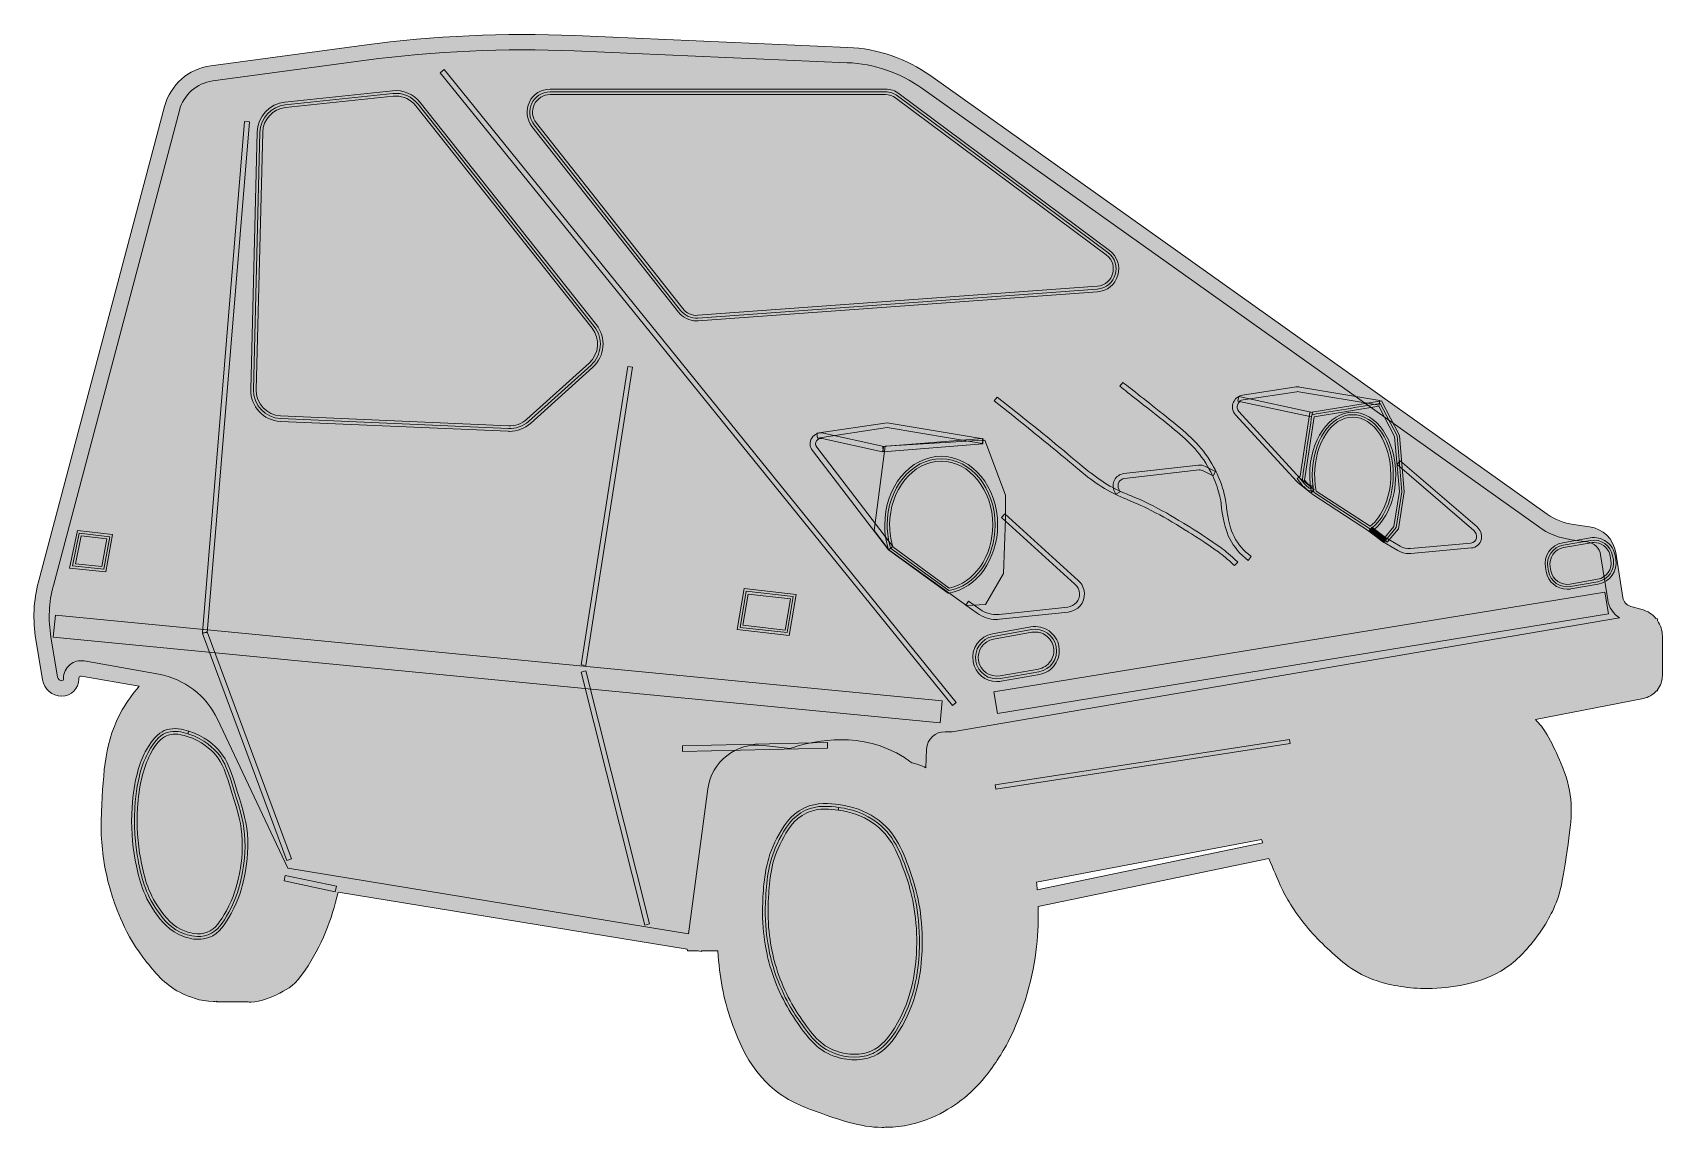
# Model space of a CAD drawing. Header units: inches. Extents: x 1.22 to 4.18, y -2.82 to -0.83.
import ezdxf

# ---------------------------------------------------------------- set-up
doc = ezdxf.new("R2010")
doc.units = ezdxf.units.IN
doc.header["$MEASUREMENT"] = 0
for name, color, linetype, lineweight in [('Layer 2', 7, 'Continuous', 0), ('Layer 3', 7, 'Continuous', 0), ('Layer 4', 7, 'Continuous', 0), ('Layer 7', 7, 'Continuous', 0), ('Layer 8', 7, 'Continuous', 0)]:
    doc.layers.add(name, color=color, linetype=linetype, lineweight=lineweight)

# ---------------------------------------------------------------- blocks, each defined once
blk = doc.blocks.new('Block_0')
at = {"layer": 'Layer 2', "true_color": 0x231f20, "transparency": 33554687}
h = blk.add_hatch(color=250, dxfattribs=at)
h.dxf.hatch_style = 2
edge = h.paths.add_edge_path()
edge.add_spline(control_points=[(2.8876, -2.1007), (2.8876, -2.1007), (2.8853, -2.1011), (2.8853, -2.1011), (2.8853, -2.1011), (2.8753, -2.1009), (2.8753, -2.1009), (2.8575, -2.1001), (2.8423, -2.1144), (2.8414, -2.1323), (2.8414, -2.1323), (2.8398, -2.1661), (2.8398, -2.1661), (2.8319, -2.162), (2.8234, -2.159), (2.8145, -2.1573), (2.8102, -2.154), (2.8058, -2.1508), (2.801, -2.1477), (2.724, -2.0981), (2.6377, -2.1172), (2.6039, -2.1278), (2.6008, -2.1288), (2.5973, -2.1299), (2.5936, -2.1311), (2.5936, -2.1311), (2.5452, -2.1255), (2.5452, -2.1255), (2.4958, -2.1197), (2.4506, -2.155), (2.444, -2.2042), (2.444, -2.2042), (2.4089, -2.4678), (2.4089, -2.4678), (2.4089, -2.4678), (1.681, -2.3488), (1.681, -2.3488), (1.681, -2.3488), (1.5531, -2.0779), (1.5531, -2.0779), (1.5329, -2.0352), (1.4931, -2.0047), (1.4465, -1.9964), (1.4465, -1.9964), (1.3111, -1.9721), (1.3111, -1.9721), (1.3018, -1.9704), (1.2923, -1.973), (1.285, -1.9791), (1.2778, -1.9851), (1.2736, -1.9941), (1.2736, -2.0035), (1.2736, -2.0035), (1.2736, -2.0051), (1.2736, -2.0051), (1.2736, -2.0068), (1.2722, -2.0082), (1.2705, -2.0082), (1.2667, -2.0082), (1.2635, -2.0054), (1.2629, -2.0017), (1.2629, -2.0017), (1.2507, -1.9285), (1.2507, -1.9285), (1.2455, -1.8972), (1.2469, -1.8658), (1.2551, -1.8352), (1.2551, -1.8352), (1.484, -0.9719), (1.484, -0.9719), (1.4916, -0.9433), (1.5154, -0.9223), (1.5447, -0.9184), (1.5447, -0.9184), (1.8232, -0.8809), (1.8232, -0.8809), (1.9481, -0.8641), (2.0753, -0.8584), (2.2012, -0.8638), (2.2012, -0.8638), (2.6971, -0.8852), (2.6971, -0.8852), (2.746, -0.8873), (2.7929, -0.9034), (2.8328, -0.9317), (2.8328, -0.9317), (3.9528, -1.728), (3.9528, -1.728), (3.9705, -1.7407), (3.9913, -1.7489), (4.0128, -1.7519), (4.0128, -1.7519), (4.0417, -1.7559), (4.0417, -1.7559), (4.0542, -1.7576), (4.0639, -1.7671), (4.0659, -1.7796), (4.0659, -1.7796), (4.0787, -1.8611), (4.0787, -1.8611), (4.0809, -1.8748), (4.0889, -1.8866), (4.1001, -1.8939), (4.1001, -1.8939), (2.8876, -2.1007), (2.8876, -2.1007)], knot_values=[0, 0, 0, 0, 1, 1, 1, 2, 2, 2, 3, 3, 3, 4, 4, 4, 5, 5, 5, 6, 6, 6, 7, 7, 7, 8, 8, 8, 9, 9, 9, 10, 10, 10, 11, 11, 11, 12, 12, 12, 13, 13, 13, 14, 14, 14, 15, 15, 15, 16, 16, 16, 17, 17, 17, 18, 18, 18, 19, 19, 19, 20, 20, 20, 21, 21, 21, 22, 22, 22, 23, 23, 23, 24, 24, 24, 25, 25, 25, 26, 26, 26, 27, 27, 27, 28, 28, 28, 29, 29, 29, 30, 30, 30, 31, 31, 31, 32, 32, 32, 33, 33, 33, 34, 34, 34, 35, 35, 35, 35], degree=3, periodic=0)
edge = h.paths.add_edge_path()
edge.add_spline(control_points=[(3.0424, -2.388), (3.042, -2.3832), (3.0416, -2.3786), (3.0412, -2.3741), (3.0412, -2.3741), (3.4498, -2.2966), (3.4498, -2.2966), (3.4504, -2.2984), (3.4513, -2.3006), (3.452, -2.3026), (3.452, -2.3026), (3.0424, -2.388), (3.0424, -2.388)], knot_values=[0, 0, 0, 0, 1, 1, 1, 2, 2, 2, 3, 3, 3, 4, 4, 4, 4], degree=3, periodic=0)
edge = h.paths.add_edge_path()
edge.add_spline(control_points=[(4.1692, -1.8989), (4.1692, -1.8989), (4.1692, -1.8957), (4.1692, -1.8957), (4.1692, -1.8957), (4.1662, -1.8949), (4.1662, -1.8949), (4.1598, -1.8874), (4.1514, -1.8816), (4.1414, -1.8788), (4.1414, -1.8788), (4.1208, -1.8732), (4.1208, -1.8732), (4.1132, -1.871), (4.1074, -1.8646), (4.1062, -1.8568), (4.1062, -1.8568), (4.0933, -1.7753), (4.0933, -1.7753), (4.0894, -1.7506), (4.0702, -1.7318), (4.0455, -1.7283), (4.0455, -1.7283), (4.0166, -1.7244), (4.0166, -1.7244), (3.9995, -1.722), (3.983, -1.7154), (3.9689, -1.7054), (3.9689, -1.7054), (2.8489, -0.9091), (2.8489, -0.9091), (2.8046, -0.8776), (2.7525, -0.8597), (2.6983, -0.8574), (2.6983, -0.8574), (2.2024, -0.836), (2.2024, -0.836), (2.0749, -0.8305), (1.946, -0.8364), (1.8195, -0.8534), (1.8195, -0.8534), (1.541, -0.8909), (1.541, -0.8909), (1.5005, -0.8963), (1.4676, -0.9253), (1.4572, -0.9648), (1.4572, -0.9648), (1.2282, -1.8281), (1.2282, -1.8281), (1.2191, -1.8625), (1.2174, -1.8979), (1.2233, -1.9331), (1.2233, -1.9331), (1.2355, -2.0062), (1.2355, -2.0062), (1.2383, -2.0235), (1.2531, -2.0359), (1.2705, -2.0359), (1.2876, -2.0359), (1.3014, -2.0221), (1.3014, -2.0051), (1.3014, -2.0051), (1.3014, -2.0035), (1.3014, -2.0035), (1.3014, -2.0018), (1.3023, -2.0008), (1.3029, -2.0004), (1.3034, -1.9999), (1.3046, -1.9992), (1.3063, -1.9995), (1.3063, -1.9995), (1.4111, -2.0182), (1.4111, -2.0182), (1.3992, -2.0316), (1.3889, -2.0458), (1.3804, -2.0608), (1.3486, -2.1168), (1.3461, -2.1713), (1.3426, -2.2468), (1.3419, -2.2609), (1.3414, -2.2752), (1.3426, -2.295), (1.3446, -2.3298), (1.3509, -2.3641), (1.3614, -2.397), (1.3683, -2.4186), (1.3843, -2.4692), (1.425, -2.5197), (1.4429, -2.5418), (1.4597, -2.5628), (1.4905, -2.5768), (1.5007, -2.5814), (1.5213, -2.5908), (1.5458, -2.5908), (1.5479, -2.5908), (1.55, -2.5905), (1.552, -2.5904), (1.552, -2.5904), (1.5515, -2.5914), (1.5515, -2.5914), (1.5515, -2.5914), (1.6076, -2.5914), (1.6076, -2.5914), (1.6097, -2.5918), (1.6118, -2.5922), (1.6142, -2.5922), (1.6316, -2.5922), (1.6546, -2.5815), (1.6647, -2.5763), (1.6647, -2.5763), (1.6664, -2.5755), (1.6664, -2.5755), (1.6836, -2.5667), (1.694, -2.5614), (1.7125, -2.5339), (1.7269, -2.5125), (1.7394, -2.4892), (1.7496, -2.4647), (1.7592, -2.4416), (1.7668, -2.4171), (1.7724, -2.3919), (1.7724, -2.3919), (2.4066, -2.4956), (2.4066, -2.4956), (2.4066, -2.4956), (2.4068, -2.4988), (2.4068, -2.4988), (2.4068, -2.4988), (2.4265, -2.4988), (2.4265, -2.4988), (2.4265, -2.4988), (2.4326, -2.4999), (2.4326, -2.4999), (2.4326, -2.4999), (2.4328, -2.4988), (2.4328, -2.4988), (2.4328, -2.4988), (2.4619, -2.4988), (2.4619, -2.4988), (2.4663, -2.547), (2.4713, -2.5836), (2.487, -2.6269), (2.5011, -2.6653), (2.5185, -2.7131), (2.5654, -2.7513), (2.5927, -2.7734), (2.6176, -2.7824), (2.6464, -2.7927), (2.6797, -2.8047), (2.7209, -2.8196), (2.7604, -2.8196), (2.7627, -2.8196), (2.765, -2.8193), (2.7673, -2.8192), (2.7687, -2.8193), (2.7699, -2.8194), (2.7714, -2.8194), (2.777, -2.8194), (2.7832, -2.819), (2.7901, -2.8182), (2.8493, -2.8112), (2.8933, -2.7796), (2.9094, -2.7663), (2.9439, -2.738), (2.9636, -2.7073), (2.9741, -2.6908), (2.9834, -2.6764), (3.0069, -2.6362), (3.0243, -2.5762), (3.0418, -2.5156), (3.0452, -2.4624), (3.044, -2.4184), (3.044, -2.4184), (3.4633, -2.3309), (3.4633, -2.3309), (3.4799, -2.3712), (3.4889, -2.3925), (3.5024, -2.4141), (3.5192, -2.4408), (3.5408, -2.4671), (3.5649, -2.49), (3.5884, -2.5125), (3.6128, -2.5357), (3.6523, -2.5509), (3.6725, -2.5586), (3.6884, -2.5612), (3.7024, -2.5634), (3.7024, -2.5634), (3.7024, -2.5634), (3.7024, -2.5634), (3.7185, -2.566), (3.7348, -2.5673), (3.7511, -2.5673), (3.7741, -2.5673), (3.797, -2.5648), (3.8189, -2.5597), (3.839, -2.5551), (3.8599, -2.5503), (3.8845, -2.5356), (3.9123, -2.519), (3.9284, -2.4996), (3.9414, -2.484), (3.9674, -2.4526), (3.9806, -2.4229), (3.985, -2.4116), (3.9936, -2.3897), (3.9964, -2.3714), (4.0012, -2.3413), (4.0122, -2.2707), (4.0178, -2.2353), (4.0055, -2.1912), (3.9993, -2.1689), (3.989, -2.1461), (3.9834, -2.1345), (3.9757, -2.1186), (3.969, -2.1049), (3.9582, -2.0907), (3.9548, -2.0862), (3.9512, -2.0822), (3.9475, -2.0783), (3.9475, -2.0783), (4.1437, -2.0402), (4.1437, -2.0402), (4.1531, -2.0383), (4.1613, -2.0334), (4.1673, -2.0265), (4.1673, -2.0265), (4.1692, -2.0262), (4.1692, -2.0262), (4.1692, -2.0262), (4.1692, -2.0243), (4.1692, -2.0243), (4.1748, -2.017), (4.1781, -2.0081), (4.1781, -1.9984), (4.1781, -1.9984), (4.1781, -1.927), (4.1781, -1.927), (4.1781, -1.9167), (4.1748, -1.907), (4.1692, -1.8989)], knot_values=[0, 0, 0, 0, 1, 1, 1, 2, 2, 2, 3, 3, 3, 4, 4, 4, 5, 5, 5, 6, 6, 6, 7, 7, 7, 8, 8, 8, 9, 9, 9, 10, 10, 10, 11, 11, 11, 12, 12, 12, 13, 13, 13, 14, 14, 14, 15, 15, 15, 16, 16, 16, 17, 17, 17, 18, 18, 18, 19, 19, 19, 20, 20, 20, 21, 21, 21, 22, 22, 22, 23, 23, 23, 24, 24, 24, 25, 25, 25, 26, 26, 26, 27, 27, 27, 28, 28, 28, 29, 29, 29, 30, 30, 30, 31, 31, 31, 32, 32, 32, 33, 33, 33, 34, 34, 34, 35, 35, 35, 36, 36, 36, 37, 37, 37, 38, 38, 38, 39, 39, 39, 40, 40, 40, 41, 41, 41, 42, 42, 42, 43, 43, 43, 44, 44, 44, 45, 45, 45, 46, 46, 46, 47, 47, 47, 48, 48, 48, 49, 49, 49, 50, 50, 50, 51, 51, 51, 52, 52, 52, 53, 53, 53, 54, 54, 54, 55, 55, 55, 56, 56, 56, 57, 57, 57, 58, 58, 58, 59, 59, 59, 60, 60, 60, 61, 61, 61, 62, 62, 62, 63, 63, 63, 64, 64, 64, 65, 65, 65, 66, 66, 66, 67, 67, 67, 68, 68, 68, 69, 69, 69, 70, 70, 70, 71, 71, 71, 72, 72, 72, 73, 73, 73, 74, 74, 74, 75, 75, 75, 76, 76, 76, 77, 77, 77, 78, 78, 78, 79, 79, 79, 80, 80, 80, 80], degree=3, periodic=0)
at = {"layer": 'Layer 2', "true_color": 0x91dac6, "transparency": 33554687}
h = blk.add_hatch(color=111, dxfattribs=at)
h.dxf.hatch_style = 2
edge = h.paths.add_edge_path()
edge.add_spline(control_points=[(2.97, -2.0677), (2.97, -2.0677), (2.9635, -2.0282), (2.9635, -2.0282), (2.9635, -2.0282), (4.0738, -1.8472), (4.0738, -1.8472), (4.0738, -1.8472), (4.0803, -1.8867), (4.0803, -1.8867), (4.0803, -1.8867), (2.97, -2.0677), (2.97, -2.0677)], knot_values=[0, 0, 0, 0, 1, 1, 1, 2, 2, 2, 3, 3, 3, 4, 4, 4, 4], degree=3, periodic=0)
edge = h.paths.add_edge_path()
edge.add_spline(control_points=[(4.0787, -1.8611), (4.0787, -1.8611), (4.0659, -1.7796), (4.0659, -1.7796), (4.0639, -1.7671), (4.0542, -1.7576), (4.0417, -1.7559), (4.0417, -1.7559), (4.0128, -1.7519), (4.0128, -1.7519), (3.9913, -1.7489), (3.9705, -1.7407), (3.9528, -1.728), (3.9528, -1.728), (2.8328, -0.9317), (2.8328, -0.9317), (2.7929, -0.9034), (2.746, -0.8873), (2.6971, -0.8852), (2.6971, -0.8852), (2.2012, -0.8638), (2.2012, -0.8638), (2.0753, -0.8584), (1.9481, -0.8641), (1.8232, -0.8809), (1.8232, -0.8809), (1.5447, -0.9184), (1.5447, -0.9184), (1.5154, -0.9223), (1.4916, -0.9433), (1.484, -0.9719), (1.484, -0.9719), (1.2551, -1.8352), (1.2551, -1.8352), (1.2469, -1.8658), (1.2455, -1.8972), (1.2507, -1.9285), (1.2507, -1.9285), (1.2629, -2.0017), (1.2629, -2.0017), (1.2635, -2.0054), (1.2667, -2.0082), (1.2705, -2.0082), (1.2722, -2.0082), (1.2736, -2.0068), (1.2736, -2.0051), (1.2736, -2.0051), (1.2736, -2.0035), (1.2736, -2.0035), (1.2736, -1.9941), (1.2778, -1.9851), (1.285, -1.9791), (1.2923, -1.973), (1.3018, -1.9704), (1.3111, -1.9721), (1.3111, -1.9721), (1.4465, -1.9964), (1.4465, -1.9964), (1.4931, -2.0047), (1.5329, -2.0352), (1.5531, -2.0779), (1.5531, -2.0779), (1.681, -2.3488), (1.681, -2.3488), (1.681, -2.3488), (2.4089, -2.4678), (2.4089, -2.4678), (2.4089, -2.4678), (2.444, -2.2042), (2.444, -2.2042), (2.4506, -2.155), (2.4958, -2.1197), (2.5452, -2.1255), (2.5452, -2.1255), (2.5936, -2.1311), (2.5936, -2.1311), (2.5973, -2.1299), (2.6008, -2.1288), (2.6039, -2.1278), (2.6377, -2.1172), (2.724, -2.0981), (2.801, -2.1477), (2.8058, -2.1508), (2.8102, -2.154), (2.8145, -2.1573), (2.8234, -2.159), (2.8319, -2.162), (2.8398, -2.1661), (2.8398, -2.1661), (2.8414, -2.1323), (2.8414, -2.1323), (2.8423, -2.1144), (2.8575, -2.1001), (2.8753, -2.1009), (2.8753, -2.1009), (2.8853, -2.1011), (2.8853, -2.1011), (2.8853, -2.1011), (2.8876, -2.1007), (2.8876, -2.1007), (2.8876, -2.1007), (4.1001, -1.8939), (4.1001, -1.8939), (4.0889, -1.8866), (4.0809, -1.8748), (4.0787, -1.8611)], knot_values=[0, 0, 0, 0, 1, 1, 1, 2, 2, 2, 3, 3, 3, 4, 4, 4, 5, 5, 5, 6, 6, 6, 7, 7, 7, 8, 8, 8, 9, 9, 9, 10, 10, 10, 11, 11, 11, 12, 12, 12, 13, 13, 13, 14, 14, 14, 15, 15, 15, 16, 16, 16, 17, 17, 17, 18, 18, 18, 19, 19, 19, 20, 20, 20, 21, 21, 21, 22, 22, 22, 23, 23, 23, 24, 24, 24, 25, 25, 25, 26, 26, 26, 27, 27, 27, 28, 28, 28, 29, 29, 29, 30, 30, 30, 31, 31, 31, 32, 32, 32, 33, 33, 33, 34, 34, 34, 35, 35, 35, 35], degree=3, periodic=0)
at = {"layer": 'Layer 2', "true_color": 0x231f20, "transparency": 33554687}
h = blk.add_hatch(color=250, dxfattribs=at)
h.dxf.hatch_style = 2
h.paths.add_polyline_path([(2.9635, -2.0282), (2.97, -2.0677), (4.0803, -1.8867), (4.0738, -1.8472)])
at = {"layer": 'Layer 2'}
blk.add_lwpolyline([(2.9635, -2.0282), (2.97, -2.0677), (4.0803, -1.8867), (4.0738, -1.8472)], close=True, dxfattribs=at)
for points, knots in [([(4.1692, -1.8989), (4.1692, -1.8989), (4.1692, -1.8957), (4.1692, -1.8957), (4.1692, -1.8957), (4.1662, -1.8949), (4.1662, -1.8949), (4.1598, -1.8874), (4.1514, -1.8816), (4.1414, -1.8788), (4.1414, -1.8788), (4.1208, -1.8732), (4.1208, -1.8732), (4.1132, -1.871), (4.1074, -1.8646), (4.1062, -1.8568), (4.1062, -1.8568), (4.0933, -1.7753), (4.0933, -1.7753), (4.0894, -1.7506), (4.0702, -1.7318), (4.0455, -1.7283), (4.0455, -1.7283), (4.0166, -1.7244), (4.0166, -1.7244), (3.9995, -1.722), (3.983, -1.7154), (3.9689, -1.7054), (3.9689, -1.7054), (2.8489, -0.9091), (2.8489, -0.9091), (2.8046, -0.8776), (2.7525, -0.8597), (2.6983, -0.8574), (2.6983, -0.8574), (2.2024, -0.836), (2.2024, -0.836), (2.0749, -0.8305), (1.946, -0.8364), (1.8195, -0.8534), (1.8195, -0.8534), (1.541, -0.8909), (1.541, -0.8909), (1.5005, -0.8963), (1.4676, -0.9253), (1.4572, -0.9648), (1.4572, -0.9648), (1.2282, -1.8281), (1.2282, -1.8281), (1.2191, -1.8625), (1.2174, -1.8979), (1.2233, -1.9331), (1.2233, -1.9331), (1.2355, -2.0062), (1.2355, -2.0062), (1.2383, -2.0235), (1.2531, -2.0359), (1.2705, -2.0359), (1.2876, -2.0359), (1.3014, -2.0221), (1.3014, -2.0051), (1.3014, -2.0051), (1.3014, -2.0035), (1.3014, -2.0035), (1.3014, -2.0018), (1.3023, -2.0008), (1.3029, -2.0004), (1.3034, -1.9999), (1.3046, -1.9992), (1.3063, -1.9995), (1.3063, -1.9995), (1.4111, -2.0182), (1.4111, -2.0182), (1.3992, -2.0316), (1.3889, -2.0458), (1.3804, -2.0608), (1.3486, -2.1168), (1.3461, -2.1713), (1.3426, -2.2468), (1.3419, -2.2609), (1.3414, -2.2752), (1.3426, -2.295), (1.3446, -2.3298), (1.3509, -2.3641), (1.3614, -2.397), (1.3683, -2.4186), (1.3843, -2.4692), (1.425, -2.5197), (1.4429, -2.5418), (1.4597, -2.5628), (1.4905, -2.5768), (1.5007, -2.5814), (1.5213, -2.5908), (1.5458, -2.5908), (1.5479, -2.5908), (1.55, -2.5905), (1.552, -2.5904), (1.552, -2.5904), (1.5515, -2.5914), (1.5515, -2.5914), (1.5515, -2.5914), (1.6076, -2.5914), (1.6076, -2.5914), (1.6097, -2.5918), (1.6118, -2.5922), (1.6142, -2.5922), (1.6316, -2.5922), (1.6546, -2.5815), (1.6647, -2.5763), (1.6647, -2.5763), (1.6664, -2.5755), (1.6664, -2.5755), (1.6836, -2.5667), (1.694, -2.5614), (1.7125, -2.5339), (1.7269, -2.5125), (1.7394, -2.4892), (1.7496, -2.4647), (1.7592, -2.4416), (1.7668, -2.4171), (1.7724, -2.3919), (1.7724, -2.3919), (2.4066, -2.4956), (2.4066, -2.4956), (2.4066, -2.4956), (2.4068, -2.4988), (2.4068, -2.4988), (2.4068, -2.4988), (2.4265, -2.4988), (2.4265, -2.4988), (2.4265, -2.4988), (2.4326, -2.4999), (2.4326, -2.4999), (2.4326, -2.4999), (2.4328, -2.4988), (2.4328, -2.4988), (2.4328, -2.4988), (2.4619, -2.4988), (2.4619, -2.4988), (2.4663, -2.547), (2.4713, -2.5836), (2.487, -2.6269), (2.5011, -2.6653), (2.5185, -2.7131), (2.5654, -2.7513), (2.5927, -2.7734), (2.6176, -2.7824), (2.6464, -2.7927), (2.6797, -2.8047), (2.7209, -2.8196), (2.7604, -2.8196), (2.7627, -2.8196), (2.765, -2.8193), (2.7673, -2.8192), (2.7687, -2.8193), (2.7699, -2.8194), (2.7714, -2.8194), (2.777, -2.8194), (2.7832, -2.819), (2.7901, -2.8182), (2.8493, -2.8112), (2.8933, -2.7796), (2.9094, -2.7663), (2.9439, -2.738), (2.9636, -2.7073), (2.9741, -2.6908), (2.9834, -2.6764), (3.0069, -2.6362), (3.0243, -2.5762), (3.0418, -2.5156), (3.0452, -2.4624), (3.044, -2.4184), (3.044, -2.4184), (3.4633, -2.3309), (3.4633, -2.3309), (3.4799, -2.3712), (3.4889, -2.3925), (3.5024, -2.4141), (3.5192, -2.4408), (3.5408, -2.4671), (3.5649, -2.49), (3.5884, -2.5125), (3.6128, -2.5357), (3.6523, -2.5509), (3.6725, -2.5586), (3.6884, -2.5612), (3.7024, -2.5634), (3.7024, -2.5634), (3.7024, -2.5634), (3.7024, -2.5634), (3.7185, -2.566), (3.7348, -2.5673), (3.7511, -2.5673), (3.7741, -2.5673), (3.797, -2.5648), (3.8189, -2.5597), (3.839, -2.5551), (3.8599, -2.5503), (3.8845, -2.5356), (3.9123, -2.519), (3.9284, -2.4996), (3.9414, -2.484), (3.9674, -2.4526), (3.9806, -2.4229), (3.985, -2.4116), (3.9936, -2.3897), (3.9964, -2.3714), (4.0012, -2.3413), (4.0122, -2.2707), (4.0178, -2.2353), (4.0055, -2.1912), (3.9993, -2.1689), (3.989, -2.1461), (3.9834, -2.1345), (3.9757, -2.1186), (3.969, -2.1049), (3.9582, -2.0907), (3.9548, -2.0862), (3.9512, -2.0822), (3.9475, -2.0783), (3.9475, -2.0783), (4.1437, -2.0402), (4.1437, -2.0402), (4.1531, -2.0383), (4.1613, -2.0334), (4.1673, -2.0265), (4.1673, -2.0265), (4.1692, -2.0262), (4.1692, -2.0262), (4.1692, -2.0262), (4.1692, -2.0243), (4.1692, -2.0243), (4.1748, -2.017), (4.1781, -2.0081), (4.1781, -1.9984), (4.1781, -1.9984), (4.1781, -1.927), (4.1781, -1.927), (4.1781, -1.9167), (4.1748, -1.907), (4.1692, -1.8989)], [0, 0, 0, 0, 1, 1, 1, 2, 2, 2, 3, 3, 3, 4, 4, 4, 5, 5, 5, 6, 6, 6, 7, 7, 7, 8, 8, 8, 9, 9, 9, 10, 10, 10, 11, 11, 11, 12, 12, 12, 13, 13, 13, 14, 14, 14, 15, 15, 15, 16, 16, 16, 17, 17, 17, 18, 18, 18, 19, 19, 19, 20, 20, 20, 21, 21, 21, 22, 22, 22, 23, 23, 23, 24, 24, 24, 25, 25, 25, 26, 26, 26, 27, 27, 27, 28, 28, 28, 29, 29, 29, 30, 30, 30, 31, 31, 31, 32, 32, 32, 33, 33, 33, 34, 34, 34, 35, 35, 35, 36, 36, 36, 37, 37, 37, 38, 38, 38, 39, 39, 39, 40, 40, 40, 41, 41, 41, 42, 42, 42, 43, 43, 43, 44, 44, 44, 45, 45, 45, 46, 46, 46, 47, 47, 47, 48, 48, 48, 49, 49, 49, 50, 50, 50, 51, 51, 51, 52, 52, 52, 53, 53, 53, 54, 54, 54, 55, 55, 55, 56, 56, 56, 57, 57, 57, 58, 58, 58, 59, 59, 59, 60, 60, 60, 61, 61, 61, 62, 62, 62, 63, 63, 63, 64, 64, 64, 65, 65, 65, 66, 66, 66, 67, 67, 67, 68, 68, 68, 69, 69, 69, 70, 70, 70, 71, 71, 71, 72, 72, 72, 73, 73, 73, 74, 74, 74, 75, 75, 75, 76, 76, 76, 77, 77, 77, 78, 78, 78, 79, 79, 79, 80, 80, 80, 80]), ([(4.0787, -1.8611), (4.0787, -1.8611), (4.0659, -1.7796), (4.0659, -1.7796), (4.0639, -1.7671), (4.0542, -1.7576), (4.0417, -1.7559), (4.0417, -1.7559), (4.0128, -1.7519), (4.0128, -1.7519), (3.9913, -1.7489), (3.9705, -1.7407), (3.9528, -1.728), (3.9528, -1.728), (2.8328, -0.9317), (2.8328, -0.9317), (2.7929, -0.9034), (2.746, -0.8873), (2.6971, -0.8852), (2.6971, -0.8852), (2.2012, -0.8638), (2.2012, -0.8638), (2.0753, -0.8584), (1.9481, -0.8641), (1.8232, -0.8809), (1.8232, -0.8809), (1.5447, -0.9184), (1.5447, -0.9184), (1.5154, -0.9223), (1.4916, -0.9433), (1.484, -0.9719), (1.484, -0.9719), (1.2551, -1.8352), (1.2551, -1.8352), (1.2469, -1.8658), (1.2455, -1.8972), (1.2507, -1.9285), (1.2507, -1.9285), (1.2629, -2.0017), (1.2629, -2.0017), (1.2635, -2.0054), (1.2667, -2.0082), (1.2705, -2.0082), (1.2722, -2.0082), (1.2736, -2.0068), (1.2736, -2.0051), (1.2736, -2.0051), (1.2736, -2.0035), (1.2736, -2.0035), (1.2736, -1.9941), (1.2778, -1.9851), (1.285, -1.9791), (1.2923, -1.973), (1.3018, -1.9704), (1.3111, -1.9721), (1.3111, -1.9721), (1.4465, -1.9964), (1.4465, -1.9964), (1.4931, -2.0047), (1.5329, -2.0352), (1.5531, -2.0779), (1.5531, -2.0779), (1.681, -2.3488), (1.681, -2.3488), (1.681, -2.3488), (2.4089, -2.4678), (2.4089, -2.4678), (2.4089, -2.4678), (2.444, -2.2042), (2.444, -2.2042), (2.4506, -2.155), (2.4958, -2.1197), (2.5452, -2.1255), (2.5452, -2.1255), (2.5936, -2.1311), (2.5936, -2.1311), (2.5973, -2.1299), (2.6008, -2.1288), (2.6039, -2.1278), (2.6377, -2.1172), (2.724, -2.0981), (2.801, -2.1477), (2.8058, -2.1508), (2.8102, -2.154), (2.8145, -2.1573), (2.8234, -2.159), (2.8319, -2.162), (2.8398, -2.1661), (2.8398, -2.1661), (2.8414, -2.1323), (2.8414, -2.1323), (2.8423, -2.1144), (2.8575, -2.1001), (2.8753, -2.1009), (2.8753, -2.1009), (2.8853, -2.1011), (2.8853, -2.1011), (2.8853, -2.1011), (2.8876, -2.1007), (2.8876, -2.1007), (2.8876, -2.1007), (4.1001, -1.8939), (4.1001, -1.8939), (4.0889, -1.8866), (4.0809, -1.8748), (4.0787, -1.8611)], [0, 0, 0, 0, 1, 1, 1, 2, 2, 2, 3, 3, 3, 4, 4, 4, 5, 5, 5, 6, 6, 6, 7, 7, 7, 8, 8, 8, 9, 9, 9, 10, 10, 10, 11, 11, 11, 12, 12, 12, 13, 13, 13, 14, 14, 14, 15, 15, 15, 16, 16, 16, 17, 17, 17, 18, 18, 18, 19, 19, 19, 20, 20, 20, 21, 21, 21, 22, 22, 22, 23, 23, 23, 24, 24, 24, 25, 25, 25, 26, 26, 26, 27, 27, 27, 28, 28, 28, 29, 29, 29, 30, 30, 30, 31, 31, 31, 32, 32, 32, 33, 33, 33, 34, 34, 34, 35, 35, 35, 35]), ([(2.8876, -2.1007), (2.8876, -2.1007), (2.8853, -2.1011), (2.8853, -2.1011), (2.8853, -2.1011), (2.8753, -2.1009), (2.8753, -2.1009), (2.8575, -2.1001), (2.8423, -2.1144), (2.8414, -2.1323), (2.8414, -2.1323), (2.8398, -2.1661), (2.8398, -2.1661), (2.8319, -2.162), (2.8234, -2.159), (2.8145, -2.1573), (2.8102, -2.154), (2.8058, -2.1508), (2.801, -2.1477), (2.724, -2.0981), (2.6377, -2.1172), (2.6039, -2.1278), (2.6008, -2.1288), (2.5973, -2.1299), (2.5936, -2.1311), (2.5936, -2.1311), (2.5452, -2.1255), (2.5452, -2.1255), (2.4958, -2.1197), (2.4506, -2.155), (2.444, -2.2042), (2.444, -2.2042), (2.4089, -2.4678), (2.4089, -2.4678), (2.4089, -2.4678), (1.681, -2.3488), (1.681, -2.3488), (1.681, -2.3488), (1.5531, -2.0779), (1.5531, -2.0779), (1.5329, -2.0352), (1.4931, -2.0047), (1.4465, -1.9964), (1.4465, -1.9964), (1.3111, -1.9721), (1.3111, -1.9721), (1.3018, -1.9704), (1.2923, -1.973), (1.285, -1.9791), (1.2778, -1.9851), (1.2736, -1.9941), (1.2736, -2.0035), (1.2736, -2.0035), (1.2736, -2.0051), (1.2736, -2.0051), (1.2736, -2.0068), (1.2722, -2.0082), (1.2705, -2.0082), (1.2667, -2.0082), (1.2635, -2.0054), (1.2629, -2.0017), (1.2629, -2.0017), (1.2507, -1.9285), (1.2507, -1.9285), (1.2455, -1.8972), (1.2469, -1.8658), (1.2551, -1.8352), (1.2551, -1.8352), (1.484, -0.9719), (1.484, -0.9719), (1.4916, -0.9433), (1.5154, -0.9223), (1.5447, -0.9184), (1.5447, -0.9184), (1.8232, -0.8809), (1.8232, -0.8809), (1.9481, -0.8641), (2.0753, -0.8584), (2.2012, -0.8638), (2.2012, -0.8638), (2.6971, -0.8852), (2.6971, -0.8852), (2.746, -0.8873), (2.7929, -0.9034), (2.8328, -0.9317), (2.8328, -0.9317), (3.9528, -1.728), (3.9528, -1.728), (3.9705, -1.7407), (3.9913, -1.7489), (4.0128, -1.7519), (4.0128, -1.7519), (4.0417, -1.7559), (4.0417, -1.7559), (4.0542, -1.7576), (4.0639, -1.7671), (4.0659, -1.7796), (4.0659, -1.7796), (4.0787, -1.8611), (4.0787, -1.8611), (4.0809, -1.8748), (4.0889, -1.8866), (4.1001, -1.8939), (4.1001, -1.8939), (2.8876, -2.1007), (2.8876, -2.1007)], [0, 0, 0, 0, 1, 1, 1, 2, 2, 2, 3, 3, 3, 4, 4, 4, 5, 5, 5, 6, 6, 6, 7, 7, 7, 8, 8, 8, 9, 9, 9, 10, 10, 10, 11, 11, 11, 12, 12, 12, 13, 13, 13, 14, 14, 14, 15, 15, 15, 16, 16, 16, 17, 17, 17, 18, 18, 18, 19, 19, 19, 20, 20, 20, 21, 21, 21, 22, 22, 22, 23, 23, 23, 24, 24, 24, 25, 25, 25, 26, 26, 26, 27, 27, 27, 28, 28, 28, 29, 29, 29, 30, 30, 30, 31, 31, 31, 32, 32, 32, 33, 33, 33, 34, 34, 34, 35, 35, 35, 35]), ([(2.97, -2.0677), (2.97, -2.0677), (2.9635, -2.0282), (2.9635, -2.0282), (2.9635, -2.0282), (4.0738, -1.8472), (4.0738, -1.8472), (4.0738, -1.8472), (4.0803, -1.8867), (4.0803, -1.8867), (4.0803, -1.8867), (2.97, -2.0677), (2.97, -2.0677)], [0, 0, 0, 0, 1, 1, 1, 2, 2, 2, 3, 3, 3, 4, 4, 4, 4]), ([(3.0412, -2.3741), (3.0416, -2.3786), (3.042, -2.3832), (3.0424, -2.388), (3.0424, -2.388), (3.452, -2.3026), (3.452, -2.3026), (3.4513, -2.3006), (3.4504, -2.2984), (3.4498, -2.2966), (3.4498, -2.2966), (3.0412, -2.3741), (3.0412, -2.3741)], [0, 0, 0, 0, 1, 1, 1, 2, 2, 2, 3, 3, 3, 4, 4, 4, 4]), ([(3.0424, -2.388), (3.042, -2.3832), (3.0416, -2.3786), (3.0412, -2.3741), (3.0412, -2.3741), (3.4498, -2.2966), (3.4498, -2.2966), (3.4504, -2.2984), (3.4513, -2.3006), (3.452, -2.3026), (3.452, -2.3026), (3.0424, -2.388), (3.0424, -2.388)], [0, 0, 0, 0, 1, 1, 1, 2, 2, 2, 3, 3, 3, 4, 4, 4, 4])]:
    blk.add_open_spline(points, degree=3, knots=knots, dxfattribs=at)
blk = doc.blocks.new('Block_1')
at = {"layer": 'Layer 3', "true_color": 0x231f20, "transparency": 33554687}
h = blk.add_hatch(color=250, dxfattribs=at)
h.dxf.hatch_style = 2
edge = h.paths.add_edge_path()
edge.add_spline(control_points=[(1.8775, -0.946), (1.8758, -0.946), (1.8742, -0.946), (1.8725, -0.9462), (1.8725, -0.9462), (1.6768, -0.9668), (1.6768, -0.9668), (1.6538, -0.9692), (1.636, -0.9886), (1.6354, -1.0117), (1.6354, -1.0117), (1.6236, -1.4794), (1.6236, -1.4794), (1.623, -1.5045), (1.6429, -1.5258), (1.6679, -1.5268), (1.6679, -1.5268), (2.0819, -1.5449), (2.0819, -1.5449), (2.0941, -1.5455), (2.1059, -1.5413), (2.115, -1.5331), (2.115, -1.5331), (2.2284, -1.4309), (2.2284, -1.4309), (2.2466, -1.4146), (2.2489, -1.3869), (2.2338, -1.3677), (2.2338, -1.3677), (1.9137, -0.9635), (1.9137, -0.9635), (1.9048, -0.9523), (1.8915, -0.946), (1.8775, -0.946)], knot_values=[0, 0, 0, 0, 1, 1, 1, 2, 2, 2, 3, 3, 3, 4, 4, 4, 5, 5, 5, 6, 6, 6, 7, 7, 7, 8, 8, 8, 9, 9, 9, 10, 10, 10, 11, 11, 11, 11], degree=3, periodic=0)
edge = h.paths.add_edge_path()
edge.add_spline(control_points=[(2.084, -1.555), (2.0832, -1.555), (2.0823, -1.555), (2.0815, -1.5549), (2.0815, -1.5549), (1.6675, -1.5369), (1.6675, -1.5369), (1.637, -1.5355), (1.6129, -1.5096), (1.6136, -1.4791), (1.6136, -1.4791), (1.6254, -1.0115), (1.6254, -1.0115), (1.6261, -0.9833), (1.6478, -0.9598), (1.6758, -0.9569), (1.6758, -0.9569), (1.8715, -0.9363), (1.8715, -0.9363), (1.8908, -0.9343), (1.9095, -0.9421), (1.9215, -0.9573), (1.9215, -0.9573), (2.2416, -1.3615), (2.2416, -1.3615), (2.26, -1.3848), (2.2572, -1.4185), (2.2351, -1.4384), (2.2351, -1.4384), (2.1217, -1.5405), (2.1217, -1.5405), (2.1112, -1.5499), (2.098, -1.555), (2.084, -1.555)], knot_values=[0, 0, 0, 0, 1, 1, 1, 2, 2, 2, 3, 3, 3, 4, 4, 4, 5, 5, 5, 6, 6, 6, 7, 7, 7, 8, 8, 8, 9, 9, 9, 10, 10, 10, 11, 11, 11, 11], degree=3, periodic=0)
at = {"layer": 'Layer 3', "true_color": 0x939598, "transparency": 33554687}
h = blk.add_hatch(color=252, dxfattribs=at)
h.dxf.hatch_style = 2
edge = h.paths.add_edge_path()
edge.add_spline(control_points=[(2.2318, -1.4347), (2.2318, -1.4347), (2.1183, -1.5368), (2.1183, -1.5368), (2.1083, -1.5458), (2.0952, -1.5505), (2.0817, -1.5499), (2.0817, -1.5499), (1.6677, -1.5318), (1.6677, -1.5318), (1.6398, -1.5306), (1.6179, -1.5072), (1.6186, -1.4793), (1.6186, -1.4793), (1.6304, -1.0116), (1.6304, -1.0116), (1.631, -0.9858), (1.6507, -0.9645), (1.6763, -0.9618), (1.6763, -0.9618), (1.872, -0.9412), (1.872, -0.9412), (1.8895, -0.9394), (1.9067, -0.9466), (1.9176, -0.9604), (1.9176, -0.9604), (2.2377, -1.3646), (2.2377, -1.3646), (2.2545, -1.3859), (2.2519, -1.4165), (2.2318, -1.4347)], knot_values=[0, 0, 0, 0, 1, 1, 1, 2, 2, 2, 3, 3, 3, 4, 4, 4, 5, 5, 5, 6, 6, 6, 7, 7, 7, 8, 8, 8, 9, 9, 9, 10, 10, 10, 10], degree=3, periodic=0)
at = {"layer": 'Layer 3'}
for points, knots in [([(2.084, -1.555), (2.0832, -1.555), (2.0823, -1.555), (2.0815, -1.5549), (2.0815, -1.5549), (1.6675, -1.5369), (1.6675, -1.5369), (1.637, -1.5355), (1.6129, -1.5096), (1.6136, -1.4791), (1.6136, -1.4791), (1.6254, -1.0115), (1.6254, -1.0115), (1.6261, -0.9833), (1.6478, -0.9598), (1.6758, -0.9569), (1.6758, -0.9569), (1.8715, -0.9363), (1.8715, -0.9363), (1.8908, -0.9343), (1.9095, -0.9421), (1.9215, -0.9573), (1.9215, -0.9573), (2.2416, -1.3615), (2.2416, -1.3615), (2.26, -1.3848), (2.2572, -1.4185), (2.2351, -1.4384), (2.2351, -1.4384), (2.1217, -1.5405), (2.1217, -1.5405), (2.1112, -1.5499), (2.098, -1.555), (2.084, -1.555)], [0, 0, 0, 0, 1, 1, 1, 2, 2, 2, 3, 3, 3, 4, 4, 4, 5, 5, 5, 6, 6, 6, 7, 7, 7, 8, 8, 8, 9, 9, 9, 10, 10, 10, 11, 11, 11, 11]), ([(2.2318, -1.4347), (2.2318, -1.4347), (2.1183, -1.5368), (2.1183, -1.5368), (2.1083, -1.5458), (2.0952, -1.5505), (2.0817, -1.5499), (2.0817, -1.5499), (1.6677, -1.5318), (1.6677, -1.5318), (1.6398, -1.5306), (1.6179, -1.5072), (1.6186, -1.4793), (1.6186, -1.4793), (1.6304, -1.0116), (1.6304, -1.0116), (1.631, -0.9858), (1.6507, -0.9645), (1.6763, -0.9618), (1.6763, -0.9618), (1.872, -0.9412), (1.872, -0.9412), (1.8895, -0.9394), (1.9067, -0.9466), (1.9176, -0.9604), (1.9176, -0.9604), (2.2377, -1.3646), (2.2377, -1.3646), (2.2545, -1.3859), (2.2519, -1.4165), (2.2318, -1.4347)], [0, 0, 0, 0, 1, 1, 1, 2, 2, 2, 3, 3, 3, 4, 4, 4, 5, 5, 5, 6, 6, 6, 7, 7, 7, 8, 8, 8, 9, 9, 9, 10, 10, 10, 10]), ([(1.8775, -0.946), (1.8758, -0.946), (1.8742, -0.946), (1.8725, -0.9462), (1.8725, -0.9462), (1.6768, -0.9668), (1.6768, -0.9668), (1.6538, -0.9692), (1.636, -0.9886), (1.6354, -1.0117), (1.6354, -1.0117), (1.6236, -1.4794), (1.6236, -1.4794), (1.623, -1.5045), (1.6429, -1.5258), (1.6679, -1.5268), (1.6679, -1.5268), (2.0819, -1.5449), (2.0819, -1.5449), (2.0941, -1.5455), (2.1059, -1.5413), (2.115, -1.5331), (2.115, -1.5331), (2.2284, -1.4309), (2.2284, -1.4309), (2.2466, -1.4146), (2.2489, -1.3869), (2.2338, -1.3677), (2.2338, -1.3677), (1.9137, -0.9635), (1.9137, -0.9635), (1.9048, -0.9523), (1.8915, -0.946), (1.8775, -0.946)], [0, 0, 0, 0, 1, 1, 1, 2, 2, 2, 3, 3, 3, 4, 4, 4, 5, 5, 5, 6, 6, 6, 7, 7, 7, 8, 8, 8, 9, 9, 9, 10, 10, 10, 11, 11, 11, 11])]:
    blk.add_open_spline(points, degree=3, knots=knots, dxfattribs=at)
blk = doc.blocks.new('Block_2')
at = {"layer": 'Layer 3', "true_color": 0x939598, "transparency": 33554687}
h = blk.add_hatch(color=252, dxfattribs=at)
h.dxf.hatch_style = 2
edge = h.paths.add_edge_path()
edge.add_spline(control_points=[(2.7667, -0.9383), (2.7667, -0.9383), (2.1575, -0.9383), (2.1575, -0.9383), (2.1267, -0.9383), (2.1095, -0.9738), (2.1285, -0.9979), (2.1285, -0.9979), (2.3945, -1.3352), (2.3945, -1.3352), (2.4021, -1.3448), (2.4139, -1.3501), (2.4261, -1.3492), (2.4261, -1.3492), (3.1514, -1.2965), (3.1514, -1.2965), (3.1854, -1.294), (3.1981, -1.2506), (3.1707, -1.2302), (3.1707, -1.2302), (2.7887, -0.9456), (2.7887, -0.9456), (2.7823, -0.9408), (2.7746, -0.9383), (2.7667, -0.9383)], knot_values=[0, 0, 0, 0, 1, 1, 1, 2, 2, 2, 3, 3, 3, 4, 4, 4, 5, 5, 5, 6, 6, 6, 7, 7, 7, 8, 8, 8, 8], degree=3, periodic=0)
at = {"layer": 'Layer 3', "true_color": 0x231f20, "transparency": 33554687}
h = blk.add_hatch(color=250, dxfattribs=at)
h.dxf.hatch_style = 2
edge = h.paths.add_edge_path()
edge.add_spline(control_points=[(2.1575, -0.9433), (2.145, -0.9433), (2.1343, -0.95), (2.1288, -0.9612), (2.1234, -0.9725), (2.1247, -0.985), (2.1325, -0.9948), (2.1325, -0.9948), (2.3985, -1.3321), (2.3985, -1.3321), (2.405, -1.3404), (2.4152, -1.3449), (2.4258, -1.3442), (2.4258, -1.3442), (3.151, -1.2915), (3.151, -1.2915), (3.1673, -1.2903), (3.1763, -1.2789), (3.1793, -1.2687), (3.1823, -1.2584), (3.1808, -1.244), (3.1678, -1.2342), (3.1678, -1.2342), (2.7857, -0.9496), (2.7857, -0.9496), (2.7802, -0.9455), (2.7735, -0.9433), (2.7667, -0.9433), (2.7667, -0.9433), (2.1575, -0.9433), (2.1575, -0.9433)], knot_values=[0, 0, 0, 0, 1, 1, 1, 2, 2, 2, 3, 3, 3, 4, 4, 4, 5, 5, 5, 6, 6, 6, 7, 7, 7, 8, 8, 8, 9, 9, 9, 10, 10, 10, 10], degree=3, periodic=0)
edge = h.paths.add_edge_path()
edge.add_spline(control_points=[(2.4234, -1.3543), (2.4107, -1.3543), (2.3986, -1.3485), (2.3906, -1.3383), (2.3906, -1.3383), (2.1246, -1.001), (2.1246, -1.001), (2.1146, -0.9883), (2.1128, -0.9714), (2.1198, -0.9569), (2.1269, -0.9423), (2.1413, -0.9333), (2.1575, -0.9333), (2.1575, -0.9333), (2.7667, -0.9333), (2.7667, -0.9333), (2.7756, -0.9333), (2.7845, -0.9362), (2.7917, -0.9416), (2.7917, -0.9416), (3.1737, -1.2262), (3.1737, -1.2262), (3.1879, -1.2368), (3.1938, -1.2545), (3.1889, -1.2715), (3.184, -1.2884), (3.1694, -1.3002), (3.1518, -1.3015), (3.1518, -1.3015), (2.4265, -1.3542), (2.4265, -1.3542), (2.4255, -1.3542), (2.4245, -1.3543), (2.4234, -1.3543)], knot_values=[0, 0, 0, 0, 1, 1, 1, 2, 2, 2, 3, 3, 3, 4, 4, 4, 5, 5, 5, 6, 6, 6, 7, 7, 7, 8, 8, 8, 9, 9, 9, 10, 10, 10, 11, 11, 11, 11], degree=3, periodic=0)
at = {"layer": 'Layer 3'}
for points, knots in [([(2.7667, -0.9383), (2.7667, -0.9383), (2.1575, -0.9383), (2.1575, -0.9383), (2.1267, -0.9383), (2.1095, -0.9738), (2.1285, -0.9979), (2.1285, -0.9979), (2.3945, -1.3352), (2.3945, -1.3352), (2.4021, -1.3448), (2.4139, -1.3501), (2.4261, -1.3492), (2.4261, -1.3492), (3.1514, -1.2965), (3.1514, -1.2965), (3.1854, -1.294), (3.1981, -1.2506), (3.1707, -1.2302), (3.1707, -1.2302), (2.7887, -0.9456), (2.7887, -0.9456), (2.7823, -0.9408), (2.7746, -0.9383), (2.7667, -0.9383)], [0, 0, 0, 0, 1, 1, 1, 2, 2, 2, 3, 3, 3, 4, 4, 4, 5, 5, 5, 6, 6, 6, 7, 7, 7, 8, 8, 8, 8]), ([(2.4234, -1.3543), (2.4107, -1.3543), (2.3986, -1.3485), (2.3906, -1.3383), (2.3906, -1.3383), (2.1246, -1.001), (2.1246, -1.001), (2.1146, -0.9883), (2.1128, -0.9714), (2.1198, -0.9569), (2.1269, -0.9423), (2.1413, -0.9333), (2.1575, -0.9333), (2.1575, -0.9333), (2.7667, -0.9333), (2.7667, -0.9333), (2.7756, -0.9333), (2.7845, -0.9362), (2.7917, -0.9416), (2.7917, -0.9416), (3.1737, -1.2262), (3.1737, -1.2262), (3.1879, -1.2368), (3.1938, -1.2545), (3.1889, -1.2715), (3.184, -1.2884), (3.1694, -1.3002), (3.1518, -1.3015), (3.1518, -1.3015), (2.4265, -1.3542), (2.4265, -1.3542), (2.4255, -1.3542), (2.4245, -1.3543), (2.4234, -1.3543)], [0, 0, 0, 0, 1, 1, 1, 2, 2, 2, 3, 3, 3, 4, 4, 4, 5, 5, 5, 6, 6, 6, 7, 7, 7, 8, 8, 8, 9, 9, 9, 10, 10, 10, 11, 11, 11, 11]), ([(2.1575, -0.9433), (2.145, -0.9433), (2.1343, -0.95), (2.1288, -0.9612), (2.1234, -0.9725), (2.1247, -0.985), (2.1325, -0.9948), (2.1325, -0.9948), (2.3985, -1.3321), (2.3985, -1.3321), (2.405, -1.3404), (2.4152, -1.3449), (2.4258, -1.3442), (2.4258, -1.3442), (3.151, -1.2915), (3.151, -1.2915), (3.1673, -1.2903), (3.1763, -1.2789), (3.1793, -1.2687), (3.1823, -1.2584), (3.1808, -1.244), (3.1678, -1.2342), (3.1678, -1.2342), (2.7857, -0.9496), (2.7857, -0.9496), (2.7802, -0.9455), (2.7735, -0.9433), (2.7667, -0.9433), (2.7667, -0.9433), (2.1575, -0.9433), (2.1575, -0.9433)], [0, 0, 0, 0, 1, 1, 1, 2, 2, 2, 3, 3, 3, 4, 4, 4, 5, 5, 5, 6, 6, 6, 7, 7, 7, 8, 8, 8, 9, 9, 9, 10, 10, 10, 10])]:
    blk.add_open_spline(points, degree=3, knots=knots, dxfattribs=at)
blk = doc.blocks.new('Block_3')
at = {"layer": 'Layer 3', "true_color": 0x231f20, "transparency": 33554687}
h = blk.add_hatch(color=250, dxfattribs=at)
h.dxf.hatch_style = 2
edge = h.paths.add_edge_path()
edge.add_spline(control_points=[(3.0387, -1.9196), (3.0367, -1.9196), (3.0348, -1.9198), (3.0328, -1.9201), (3.0328, -1.9201), (2.9632, -1.9324), (2.9632, -1.9324), (2.9448, -1.9357), (2.9325, -1.9533), (2.9357, -1.9717), (2.939, -1.9901), (2.9565, -2.0024), (2.975, -1.9991), (2.975, -1.9991), (3.0446, -1.9868), (3.0446, -1.9868), (3.0534, -1.9852), (3.0612, -1.9803), (3.0664, -1.9728), (3.0716, -1.9654), (3.0736, -1.9564), (3.072, -1.9476), (3.0705, -1.9387), (3.0655, -1.9309), (3.0581, -1.9258), (3.0523, -1.9217), (3.0456, -1.9196), (3.0387, -1.9196)], knot_values=[0, 0, 0, 0, 1, 1, 1, 2, 2, 2, 3, 3, 3, 4, 4, 4, 5, 5, 5, 6, 6, 6, 7, 7, 7, 8, 8, 8, 9, 9, 9, 9], degree=3, periodic=0)
edge = h.paths.add_edge_path()
edge.add_spline(control_points=[(2.9691, -2.0097), (2.9482, -2.0097), (2.9296, -1.9947), (2.9259, -1.9734), (2.9217, -1.9496), (2.9376, -1.9268), (2.9614, -1.9226), (2.9614, -1.9226), (3.031, -1.9103), (3.031, -1.9103), (3.0425, -1.9082), (3.0542, -1.9108), (3.0638, -1.9175), (3.0734, -1.9243), (3.0799, -1.9343), (3.0819, -1.9458), (3.0839, -1.9573), (3.0813, -1.969), (3.0746, -1.9786), (3.0679, -1.9882), (3.0578, -1.9946), (3.0463, -1.9967), (3.0463, -1.9967), (2.9767, -2.009), (2.9767, -2.009), (2.9741, -2.0094), (2.9716, -2.0097), (2.9691, -2.0097)], knot_values=[0, 0, 0, 0, 1, 1, 1, 2, 2, 2, 3, 3, 3, 4, 4, 4, 5, 5, 5, 6, 6, 6, 7, 7, 7, 8, 8, 8, 9, 9, 9, 9], degree=3, periodic=0)
at = {"layer": 'Layer 3', "true_color": 0xf26522, "transparency": 33554687}
h = blk.add_hatch(color=30, dxfattribs=at)
h.dxf.hatch_style = 2
edge = h.paths.add_edge_path()
edge.add_spline(control_points=[(3.0454, -1.9917), (3.0454, -1.9917), (2.9758, -2.0041), (2.9758, -2.0041), (2.9548, -2.0078), (2.9345, -1.9936), (2.9308, -1.9725), (2.9308, -1.9725), (2.9308, -1.9725), (2.9308, -1.9725), (2.9271, -1.9515), (2.9413, -1.9312), (2.9623, -1.9275), (2.9623, -1.9275), (3.0319, -1.9152), (3.0319, -1.9152), (3.053, -1.9115), (3.0732, -1.9256), (3.077, -1.9467), (3.077, -1.9467), (3.077, -1.9467), (3.077, -1.9467), (3.0807, -1.9678), (3.0665, -1.988), (3.0454, -1.9917)], knot_values=[0, 0, 0, 0, 1, 1, 1, 2, 2, 2, 3, 3, 3, 4, 4, 4, 5, 5, 5, 6, 6, 6, 7, 7, 7, 8, 8, 8, 8], degree=3, periodic=0)
at = {"layer": 'Layer 3'}
for points, knots in [([(2.9691, -2.0097), (2.9482, -2.0097), (2.9296, -1.9947), (2.9259, -1.9734), (2.9217, -1.9496), (2.9376, -1.9268), (2.9614, -1.9226), (2.9614, -1.9226), (3.031, -1.9103), (3.031, -1.9103), (3.0425, -1.9082), (3.0542, -1.9108), (3.0638, -1.9175), (3.0734, -1.9243), (3.0799, -1.9343), (3.0819, -1.9458), (3.0839, -1.9573), (3.0813, -1.969), (3.0746, -1.9786), (3.0679, -1.9882), (3.0578, -1.9946), (3.0463, -1.9967), (3.0463, -1.9967), (2.9767, -2.009), (2.9767, -2.009), (2.9741, -2.0094), (2.9716, -2.0097), (2.9691, -2.0097)], [0, 0, 0, 0, 1, 1, 1, 2, 2, 2, 3, 3, 3, 4, 4, 4, 5, 5, 5, 6, 6, 6, 7, 7, 7, 8, 8, 8, 9, 9, 9, 9]), ([(3.0454, -1.9917), (3.0454, -1.9917), (2.9758, -2.0041), (2.9758, -2.0041), (2.9548, -2.0078), (2.9345, -1.9936), (2.9308, -1.9725), (2.9308, -1.9725), (2.9308, -1.9725), (2.9308, -1.9725), (2.9271, -1.9515), (2.9413, -1.9312), (2.9623, -1.9275), (2.9623, -1.9275), (3.0319, -1.9152), (3.0319, -1.9152), (3.053, -1.9115), (3.0732, -1.9256), (3.077, -1.9467), (3.077, -1.9467), (3.077, -1.9467), (3.077, -1.9467), (3.0807, -1.9678), (3.0665, -1.988), (3.0454, -1.9917)], [0, 0, 0, 0, 1, 1, 1, 2, 2, 2, 3, 3, 3, 4, 4, 4, 5, 5, 5, 6, 6, 6, 7, 7, 7, 8, 8, 8, 8]), ([(3.0387, -1.9196), (3.0367, -1.9196), (3.0348, -1.9198), (3.0328, -1.9201), (3.0328, -1.9201), (2.9632, -1.9324), (2.9632, -1.9324), (2.9448, -1.9357), (2.9325, -1.9533), (2.9357, -1.9717), (2.939, -1.9901), (2.9565, -2.0024), (2.975, -1.9991), (2.975, -1.9991), (3.0446, -1.9868), (3.0446, -1.9868), (3.0534, -1.9852), (3.0612, -1.9803), (3.0664, -1.9728), (3.0716, -1.9654), (3.0736, -1.9564), (3.072, -1.9476), (3.0705, -1.9387), (3.0655, -1.9309), (3.0581, -1.9258), (3.0523, -1.9217), (3.0456, -1.9196), (3.0387, -1.9196)], [0, 0, 0, 0, 1, 1, 1, 2, 2, 2, 3, 3, 3, 4, 4, 4, 5, 5, 5, 6, 6, 6, 7, 7, 7, 8, 8, 8, 9, 9, 9, 9])]:
    blk.add_open_spline(points, degree=3, knots=knots, dxfattribs=at)
blk = doc.blocks.new('Block_4')
at = {"layer": 'Layer 3', "true_color": 0x231f20, "transparency": 33554687}
h = blk.add_hatch(color=250, dxfattribs=at)
h.dxf.hatch_style = 2
edge = h.paths.add_edge_path()
edge.add_spline(control_points=[(4.0536, -1.7569), (4.0519, -1.7569), (4.0501, -1.757), (4.0484, -1.7573), (4.0484, -1.7573), (3.9987, -1.7661), (3.9987, -1.7661), (3.9824, -1.769), (3.9714, -1.7847), (3.9743, -1.8011), (3.9743, -1.8011), (3.9755, -1.8081), (3.9755, -1.8081), (3.9784, -1.8244), (3.9941, -1.8354), (4.0105, -1.8325), (4.0105, -1.8325), (4.0601, -1.8238), (4.0601, -1.8238), (4.0765, -1.8209), (4.0875, -1.8052), (4.0846, -1.7888), (4.0846, -1.7888), (4.0833, -1.7818), (4.0833, -1.7818), (4.0819, -1.7739), (4.0775, -1.767), (4.0709, -1.7624), (4.0657, -1.7588), (4.0598, -1.7569), (4.0536, -1.7569)], knot_values=[0, 0, 0, 0, 1, 1, 1, 2, 2, 2, 3, 3, 3, 4, 4, 4, 5, 5, 5, 6, 6, 6, 7, 7, 7, 8, 8, 8, 9, 9, 9, 10, 10, 10, 10], degree=3, periodic=0)
edge = h.paths.add_edge_path()
edge.add_spline(control_points=[(4.0052, -1.8419), (3.9866, -1.8419), (3.9701, -1.8286), (3.9667, -1.8096), (3.9667, -1.8096), (3.9655, -1.8026), (3.9655, -1.8026), (3.9618, -1.7814), (3.976, -1.7611), (3.9972, -1.7573), (3.9972, -1.7573), (4.0468, -1.7486), (4.0468, -1.7486), (4.057, -1.7468), (4.0674, -1.7491), (4.076, -1.7551), (4.0846, -1.7611), (4.0903, -1.77), (4.0921, -1.7803), (4.0921, -1.7803), (4.0933, -1.7872), (4.0933, -1.7872), (4.0971, -1.8085), (4.0829, -1.8288), (4.0617, -1.8325), (4.0617, -1.8325), (4.012, -1.8413), (4.012, -1.8413), (4.0098, -1.8417), (4.0075, -1.8419), (4.0052, -1.8419)], knot_values=[0, 0, 0, 0, 1, 1, 1, 2, 2, 2, 3, 3, 3, 4, 4, 4, 5, 5, 5, 6, 6, 6, 7, 7, 7, 8, 8, 8, 9, 9, 9, 10, 10, 10, 10], degree=3, periodic=0)
at = {"layer": 'Layer 3', "true_color": 0xf26522, "transparency": 33554687}
h = blk.add_hatch(color=30, dxfattribs=at)
h.dxf.hatch_style = 2
edge = h.paths.add_edge_path()
edge.add_spline(control_points=[(4.0609, -1.8281), (4.0609, -1.8281), (4.0113, -1.8369), (4.0113, -1.8369), (3.9925, -1.8402), (3.9744, -1.8276), (3.9711, -1.8089), (3.9711, -1.8089), (3.9699, -1.8019), (3.9699, -1.8019), (3.9666, -1.7831), (3.9792, -1.7651), (3.998, -1.7617), (3.998, -1.7617), (4.0476, -1.753), (4.0476, -1.753), (4.0664, -1.7496), (4.0844, -1.7623), (4.0877, -1.781), (4.0877, -1.781), (4.089, -1.788), (4.089, -1.788), (4.0923, -1.8068), (4.0797, -1.8248), (4.0609, -1.8281)], knot_values=[0, 0, 0, 0, 1, 1, 1, 2, 2, 2, 3, 3, 3, 4, 4, 4, 5, 5, 5, 6, 6, 6, 7, 7, 7, 8, 8, 8, 8], degree=3, periodic=0)
at = {"layer": 'Layer 3'}
for points, knots in [([(4.0052, -1.8419), (3.9866, -1.8419), (3.9701, -1.8286), (3.9667, -1.8096), (3.9667, -1.8096), (3.9655, -1.8026), (3.9655, -1.8026), (3.9618, -1.7814), (3.976, -1.7611), (3.9972, -1.7573), (3.9972, -1.7573), (4.0468, -1.7486), (4.0468, -1.7486), (4.057, -1.7468), (4.0674, -1.7491), (4.076, -1.7551), (4.0846, -1.7611), (4.0903, -1.77), (4.0921, -1.7803), (4.0921, -1.7803), (4.0933, -1.7872), (4.0933, -1.7872), (4.0971, -1.8085), (4.0829, -1.8288), (4.0617, -1.8325), (4.0617, -1.8325), (4.012, -1.8413), (4.012, -1.8413), (4.0098, -1.8417), (4.0075, -1.8419), (4.0052, -1.8419)], [0, 0, 0, 0, 1, 1, 1, 2, 2, 2, 3, 3, 3, 4, 4, 4, 5, 5, 5, 6, 6, 6, 7, 7, 7, 8, 8, 8, 9, 9, 9, 10, 10, 10, 10]), ([(4.0609, -1.8281), (4.0609, -1.8281), (4.0113, -1.8369), (4.0113, -1.8369), (3.9925, -1.8402), (3.9744, -1.8276), (3.9711, -1.8089), (3.9711, -1.8089), (3.9699, -1.8019), (3.9699, -1.8019), (3.9666, -1.7831), (3.9792, -1.7651), (3.998, -1.7617), (3.998, -1.7617), (4.0476, -1.753), (4.0476, -1.753), (4.0664, -1.7496), (4.0844, -1.7623), (4.0877, -1.781), (4.0877, -1.781), (4.089, -1.788), (4.089, -1.788), (4.0923, -1.8068), (4.0797, -1.8248), (4.0609, -1.8281)], [0, 0, 0, 0, 1, 1, 1, 2, 2, 2, 3, 3, 3, 4, 4, 4, 5, 5, 5, 6, 6, 6, 7, 7, 7, 8, 8, 8, 8]), ([(4.0536, -1.7569), (4.0519, -1.7569), (4.0501, -1.757), (4.0484, -1.7573), (4.0484, -1.7573), (3.9987, -1.7661), (3.9987, -1.7661), (3.9824, -1.769), (3.9714, -1.7847), (3.9743, -1.8011), (3.9743, -1.8011), (3.9755, -1.8081), (3.9755, -1.8081), (3.9784, -1.8244), (3.9941, -1.8354), (4.0105, -1.8325), (4.0105, -1.8325), (4.0601, -1.8238), (4.0601, -1.8238), (4.0765, -1.8209), (4.0875, -1.8052), (4.0846, -1.7888), (4.0846, -1.7888), (4.0833, -1.7818), (4.0833, -1.7818), (4.0819, -1.7739), (4.0775, -1.767), (4.0709, -1.7624), (4.0657, -1.7588), (4.0598, -1.7569), (4.0536, -1.7569)], [0, 0, 0, 0, 1, 1, 1, 2, 2, 2, 3, 3, 3, 4, 4, 4, 5, 5, 5, 6, 6, 6, 7, 7, 7, 8, 8, 8, 9, 9, 9, 10, 10, 10, 10])]:
    blk.add_open_spline(points, degree=3, knots=knots, dxfattribs=at)
blk = doc.blocks.new('Block_5')
at = {"layer": 'Layer 3', "true_color": 0x231f20, "transparency": 33554687}
h = blk.add_hatch(color=250, dxfattribs=at)
h.dxf.hatch_style = 2
edge = h.paths.add_edge_path()
edge.add_spline(control_points=[(2.5078, -1.9074), (2.5078, -1.9074), (2.5844, -1.9159), (2.5844, -1.9159), (2.5844, -1.9159), (2.5941, -1.859), (2.5941, -1.859), (2.5941, -1.859), (2.5176, -1.8505), (2.5176, -1.8505), (2.5176, -1.8505), (2.5078, -1.9074), (2.5078, -1.9074)], knot_values=[0, 0, 0, 0, 1, 1, 1, 2, 2, 2, 3, 3, 3, 4, 4, 4, 4], degree=3, periodic=0)
edge = h.paths.add_edge_path()
edge.add_spline(control_points=[(2.5917, -1.9256), (2.5917, -1.9256), (2.4975, -1.9152), (2.4975, -1.9152), (2.4975, -1.9152), (2.5102, -1.8408), (2.5102, -1.8408), (2.5102, -1.8408), (2.6045, -1.8512), (2.6045, -1.8512), (2.6045, -1.8512), (2.5917, -1.9256), (2.5917, -1.9256)], knot_values=[0, 0, 0, 0, 1, 1, 1, 2, 2, 2, 3, 3, 3, 4, 4, 4, 4], degree=3, periodic=0)
at = {"layer": 'Layer 3', "true_color": 0xf26522, "transparency": 33554687}
h = blk.add_hatch(color=30, dxfattribs=at)
h.dxf.hatch_style = 2
h.paths.add_polyline_path([(2.5993, -1.8551), (2.5139, -1.8456), (2.5026, -1.9113), (2.588, -1.9207)])
at = {"layer": 'Layer 3'}
blk.add_lwpolyline([(2.5993, -1.8551), (2.5139, -1.8456), (2.5026, -1.9113), (2.588, -1.9207)], close=True, dxfattribs=at)
for points in [[(2.5917, -1.9256), (2.5917, -1.9256), (2.4975, -1.9152), (2.4975, -1.9152), (2.4975, -1.9152), (2.5102, -1.8408), (2.5102, -1.8408), (2.5102, -1.8408), (2.6045, -1.8512), (2.6045, -1.8512), (2.6045, -1.8512), (2.5917, -1.9256), (2.5917, -1.9256)], [(2.5078, -1.9074), (2.5078, -1.9074), (2.5844, -1.9159), (2.5844, -1.9159), (2.5844, -1.9159), (2.5941, -1.859), (2.5941, -1.859), (2.5941, -1.859), (2.5176, -1.8505), (2.5176, -1.8505), (2.5176, -1.8505), (2.5078, -1.9074), (2.5078, -1.9074)]]:
    blk.add_open_spline(points, degree=3, knots=[0, 0, 0, 0, 1, 1, 1, 2, 2, 2, 3, 3, 3, 4, 4, 4, 4], dxfattribs=at)
blk = doc.blocks.new('Block_6')
at = {"layer": 'Layer 3', "true_color": 0x231f20, "transparency": 33554687}
h = blk.add_hatch(color=250, dxfattribs=at)
h.dxf.hatch_style = 2
edge = h.paths.add_edge_path()
edge.add_spline(control_points=[(1.2952, -1.7955), (1.2952, -1.7955), (1.3434, -1.8004), (1.3434, -1.8004), (1.3434, -1.8004), (1.3524, -1.7503), (1.3524, -1.7503), (1.3524, -1.7503), (1.3058, -1.7448), (1.3058, -1.7448), (1.3058, -1.7448), (1.2952, -1.7955), (1.2952, -1.7955)], knot_values=[0, 0, 0, 0, 1, 1, 1, 2, 2, 2, 3, 3, 3, 4, 4, 4, 4], degree=3, periodic=0)
edge = h.paths.add_edge_path()
edge.add_spline(control_points=[(1.3507, -1.8102), (1.3507, -1.8102), (1.2845, -1.8033), (1.2845, -1.8033), (1.2845, -1.8033), (1.2987, -1.735), (1.2987, -1.735), (1.2987, -1.735), (1.3628, -1.7425), (1.3628, -1.7425), (1.3628, -1.7425), (1.3507, -1.8102), (1.3507, -1.8102)], knot_values=[0, 0, 0, 0, 1, 1, 1, 2, 2, 2, 3, 3, 3, 4, 4, 4, 4], degree=3, periodic=0)
at = {"layer": 'Layer 3', "true_color": 0xed1c24, "transparency": 33554687}
h = blk.add_hatch(color=240, dxfattribs=at)
h.dxf.hatch_style = 2
h.paths.add_polyline_path([(1.3022, -1.7399), (1.3576, -1.7464), (1.347, -1.8053), (1.2899, -1.7994)])
at = {"layer": 'Layer 3'}
blk.add_lwpolyline([(1.3022, -1.7399), (1.3576, -1.7464), (1.347, -1.8053), (1.2899, -1.7994)], close=True, dxfattribs=at)
for points in [[(1.3507, -1.8102), (1.3507, -1.8102), (1.2845, -1.8033), (1.2845, -1.8033), (1.2845, -1.8033), (1.2987, -1.735), (1.2987, -1.735), (1.2987, -1.735), (1.3628, -1.7425), (1.3628, -1.7425), (1.3628, -1.7425), (1.3507, -1.8102), (1.3507, -1.8102)], [(1.2952, -1.7955), (1.2952, -1.7955), (1.3434, -1.8004), (1.3434, -1.8004), (1.3434, -1.8004), (1.3524, -1.7503), (1.3524, -1.7503), (1.3524, -1.7503), (1.3058, -1.7448), (1.3058, -1.7448), (1.3058, -1.7448), (1.2952, -1.7955), (1.2952, -1.7955)]]:
    blk.add_open_spline(points, degree=3, knots=[0, 0, 0, 0, 1, 1, 1, 2, 2, 2, 3, 3, 3, 4, 4, 4, 4], dxfattribs=at)
blk = doc.blocks.new('Block_7')
at = {"layer": 'Layer 3', "true_color": 0x231f20, "transparency": 33554687}
h = blk.add_hatch(color=250, dxfattribs=at)
h.dxf.hatch_style = 2
edge = h.paths.add_edge_path()
edge.add_spline(control_points=[(2.78, -1.7645), (2.78, -1.7645), (2.8827, -1.8396), (2.8827, -1.8396), (2.9278, -1.8307), (2.9616, -1.7819), (2.9616, -1.7252), (2.9616, -1.6612), (2.9196, -1.6092), (2.8679, -1.6092), (2.8163, -1.6092), (2.7743, -1.6612), (2.7743, -1.7252), (2.7743, -1.7385), (2.7762, -1.7517), (2.78, -1.7645)], knot_values=[0, 0, 0, 0, 1, 1, 1, 2, 2, 2, 3, 3, 3, 4, 4, 4, 5, 5, 5, 5], degree=3, periodic=0)
edge = h.paths.add_edge_path()
edge.add_spline(control_points=[(2.8805, -1.849), (2.8805, -1.849), (2.7723, -1.77), (2.7723, -1.77), (2.7723, -1.77), (2.7719, -1.7686), (2.7719, -1.7686), (2.7676, -1.7544), (2.7654, -1.7398), (2.7654, -1.7252), (2.7654, -1.6563), (2.8114, -1.6003), (2.8679, -1.6003), (2.9245, -1.6003), (2.9705, -1.6563), (2.9705, -1.7252), (2.9705, -1.787), (2.9326, -1.8401), (2.8824, -1.8487), (2.8824, -1.8487), (2.8805, -1.849), (2.8805, -1.849)], knot_values=[0, 0, 0, 0, 1, 1, 1, 2, 2, 2, 3, 3, 3, 4, 4, 4, 5, 5, 5, 6, 6, 6, 7, 7, 7, 7], degree=3, periodic=0)
at = {"layer": 'Layer 3'}
for points, knots in [([(2.8805, -1.849), (2.8805, -1.849), (2.7723, -1.77), (2.7723, -1.77), (2.7723, -1.77), (2.7719, -1.7686), (2.7719, -1.7686), (2.7676, -1.7544), (2.7654, -1.7398), (2.7654, -1.7252), (2.7654, -1.6563), (2.8114, -1.6003), (2.8679, -1.6003), (2.9245, -1.6003), (2.9705, -1.6563), (2.9705, -1.7252), (2.9705, -1.787), (2.9326, -1.8401), (2.8824, -1.8487), (2.8824, -1.8487), (2.8805, -1.849), (2.8805, -1.849)], [0, 0, 0, 0, 1, 1, 1, 2, 2, 2, 3, 3, 3, 4, 4, 4, 5, 5, 5, 6, 6, 6, 7, 7, 7, 7]), ([(2.966, -1.7252), (2.966, -1.6587), (2.9221, -1.6047), (2.8679, -1.6047), (2.8138, -1.6047), (2.7699, -1.6587), (2.7699, -1.7252), (2.7699, -1.74), (2.7722, -1.7541), (2.7761, -1.7673), (2.7761, -1.7673), (2.8816, -1.8443), (2.8816, -1.8443), (2.9293, -1.8361), (2.966, -1.786), (2.966, -1.7252)], [0, 0, 0, 0, 1, 1, 1, 2, 2, 2, 3, 3, 3, 4, 4, 4, 5, 5, 5, 5]), ([(2.78, -1.7645), (2.78, -1.7645), (2.8827, -1.8396), (2.8827, -1.8396), (2.9278, -1.8307), (2.9616, -1.7819), (2.9616, -1.7252), (2.9616, -1.6612), (2.9196, -1.6092), (2.8679, -1.6092), (2.8163, -1.6092), (2.7743, -1.6612), (2.7743, -1.7252), (2.7743, -1.7385), (2.7762, -1.7517), (2.78, -1.7645)], [0, 0, 0, 0, 1, 1, 1, 2, 2, 2, 3, 3, 3, 4, 4, 4, 5, 5, 5, 5])]:
    blk.add_open_spline(points, degree=3, knots=knots, dxfattribs=at)
blk = doc.blocks.new('Block_8')
at = {"layer": 'Layer 3', "true_color": 0x231f20, "transparency": 33554687}
h = blk.add_hatch(color=250, dxfattribs=at)
h.dxf.hatch_style = 2
edge = h.paths.add_edge_path()
edge.add_spline(control_points=[(3.6782, -1.7563), (3.6782, -1.7563), (3.6713, -1.7506), (3.6713, -1.7506), (3.6713, -1.7506), (3.69, -1.728), (3.69, -1.728), (3.69, -1.728), (3.7004, -1.6644), (3.7004, -1.6644), (3.7004, -1.6644), (3.6916, -1.5645), (3.6916, -1.5645), (3.6916, -1.5645), (3.6629, -1.5092), (3.6629, -1.5092), (3.6629, -1.5092), (3.5453, -1.5285), (3.5453, -1.5285), (3.5453, -1.5285), (3.5282, -1.6439), (3.5282, -1.6439), (3.5291, -1.645), (3.5301, -1.646), (3.531, -1.6471), (3.5335, -1.6496), (3.5358, -1.6519), (3.5381, -1.654), (3.5381, -1.654), (3.5435, -1.6537), (3.5435, -1.6537), (3.5435, -1.6537), (3.5439, -1.6626), (3.5439, -1.6626), (3.5439, -1.6626), (3.535, -1.663), (3.535, -1.663), (3.535, -1.663), (3.5337, -1.6619), (3.5337, -1.6619), (3.5314, -1.6599), (3.529, -1.6577), (3.5265, -1.6552), (3.5265, -1.6552), (3.5264, -1.6562), (3.5264, -1.6562), (3.5264, -1.6562), (3.5207, -1.6488), (3.5207, -1.6488), (3.5185, -1.6462), (3.5164, -1.6434), (3.5144, -1.6406), (3.5144, -1.6406), (3.5203, -1.6363), (3.5203, -1.6363), (3.5203, -1.6363), (3.5374, -1.5208), (3.5374, -1.5208), (3.5374, -1.5208), (3.6678, -1.4994), (3.6678, -1.4994), (3.6678, -1.4994), (3.7004, -1.5628), (3.7004, -1.5628), (3.7004, -1.5628), (3.7092, -1.6647), (3.7092, -1.6647), (3.7092, -1.6647), (3.6984, -1.7318), (3.6984, -1.7318), (3.6984, -1.7318), (3.6782, -1.7563), (3.6782, -1.7563)], knot_values=[0, 0, 0, 0, 1, 1, 1, 2, 2, 2, 3, 3, 3, 4, 4, 4, 5, 5, 5, 6, 6, 6, 7, 7, 7, 8, 8, 8, 9, 9, 9, 10, 10, 10, 11, 11, 11, 12, 12, 12, 13, 13, 13, 14, 14, 14, 15, 15, 15, 16, 16, 16, 17, 17, 17, 18, 18, 18, 19, 19, 19, 20, 20, 20, 21, 21, 21, 22, 22, 22, 23, 23, 23, 24, 24, 24, 24], degree=3, periodic=0)
h = blk.add_hatch(color=250, dxfattribs=at)
h.dxf.hatch_style = 2
edge = h.paths.add_edge_path()
edge.add_spline(control_points=[(3.5437, -1.6582), (3.5437, -1.6582), (3.5365, -1.6585), (3.5365, -1.6585), (3.5338, -1.6561), (3.5308, -1.6533), (3.5278, -1.6501), (3.5239, -1.6459), (3.5207, -1.6418), (3.5181, -1.638), (3.5199, -1.6404), (3.5217, -1.6428), (3.5235, -1.6451), (3.5295, -1.605), (3.5354, -1.5648), (3.5414, -1.5247), (3.5827, -1.5179), (3.624, -1.5111), (3.6653, -1.5043), (3.6653, -1.5043), (3.696, -1.5632), (3.696, -1.5632), (3.696, -1.5632), (3.7048, -1.6651), (3.7048, -1.6651), (3.7048, -1.6651), (3.6942, -1.7299), (3.6942, -1.7299), (3.6942, -1.7299), (3.6748, -1.7535), (3.6748, -1.7535)], knot_values=[0, 0, 0, 0, 1, 1, 1, 2, 2, 2, 3, 3, 3, 4, 4, 4, 5, 5, 5, 6, 6, 6, 7, 7, 7, 8, 8, 8, 9, 9, 9, 10, 10, 10, 10], degree=3, periodic=0)
edge.add_line((3.6748, -1.7535), (3.5437, -1.6582))
at = {"layer": 'Layer 3'}
for points, knots in [([(3.6782, -1.7563), (3.6782, -1.7563), (3.6713, -1.7506), (3.6713, -1.7506), (3.6713, -1.7506), (3.69, -1.728), (3.69, -1.728), (3.69, -1.728), (3.7004, -1.6644), (3.7004, -1.6644), (3.7004, -1.6644), (3.6916, -1.5645), (3.6916, -1.5645), (3.6916, -1.5645), (3.6629, -1.5092), (3.6629, -1.5092), (3.6629, -1.5092), (3.5453, -1.5285), (3.5453, -1.5285), (3.5453, -1.5285), (3.5282, -1.6439), (3.5282, -1.6439), (3.5291, -1.645), (3.5301, -1.646), (3.531, -1.6471), (3.5335, -1.6496), (3.5358, -1.6519), (3.5381, -1.654), (3.5381, -1.654), (3.5435, -1.6537), (3.5435, -1.6537), (3.5435, -1.6537), (3.5439, -1.6626), (3.5439, -1.6626), (3.5439, -1.6626), (3.535, -1.663), (3.535, -1.663), (3.535, -1.663), (3.5337, -1.6619), (3.5337, -1.6619), (3.5314, -1.6599), (3.529, -1.6577), (3.5265, -1.6552), (3.5265, -1.6552), (3.5264, -1.6562), (3.5264, -1.6562), (3.5264, -1.6562), (3.5207, -1.6488), (3.5207, -1.6488), (3.5185, -1.6462), (3.5164, -1.6434), (3.5144, -1.6406), (3.5144, -1.6406), (3.5203, -1.6363), (3.5203, -1.6363), (3.5203, -1.6363), (3.5374, -1.5208), (3.5374, -1.5208), (3.5374, -1.5208), (3.6678, -1.4994), (3.6678, -1.4994), (3.6678, -1.4994), (3.7004, -1.5628), (3.7004, -1.5628), (3.7004, -1.5628), (3.7092, -1.6647), (3.7092, -1.6647), (3.7092, -1.6647), (3.6984, -1.7318), (3.6984, -1.7318), (3.6984, -1.7318), (3.6782, -1.7563), (3.6782, -1.7563)], [0, 0, 0, 0, 1, 1, 1, 2, 2, 2, 3, 3, 3, 4, 4, 4, 5, 5, 5, 6, 6, 6, 7, 7, 7, 8, 8, 8, 9, 9, 9, 10, 10, 10, 11, 11, 11, 12, 12, 12, 13, 13, 13, 14, 14, 14, 15, 15, 15, 16, 16, 16, 17, 17, 17, 18, 18, 18, 19, 19, 19, 20, 20, 20, 21, 21, 21, 22, 22, 22, 23, 23, 23, 24, 24, 24, 24]), ([(3.5437, -1.6582), (3.5437, -1.6582), (3.5365, -1.6585), (3.5365, -1.6585), (3.5338, -1.6561), (3.5308, -1.6533), (3.5278, -1.6501), (3.5239, -1.6459), (3.5207, -1.6418), (3.5181, -1.638), (3.5199, -1.6404), (3.5217, -1.6428), (3.5235, -1.6451), (3.5295, -1.605), (3.5354, -1.5648), (3.5414, -1.5247), (3.5827, -1.5179), (3.624, -1.5111), (3.6653, -1.5043), (3.6653, -1.5043), (3.696, -1.5632), (3.696, -1.5632), (3.696, -1.5632), (3.7048, -1.6651), (3.7048, -1.6651), (3.7048, -1.6651), (3.6942, -1.7299), (3.6942, -1.7299), (3.6942, -1.7299), (3.6748, -1.7535), (3.6748, -1.7535)], [0, 0, 0, 0, 1, 1, 1, 2, 2, 2, 3, 3, 3, 4, 4, 4, 5, 5, 5, 6, 6, 6, 7, 7, 7, 8, 8, 8, 9, 9, 9, 10, 10, 10, 10])]:
    blk.add_open_spline(points, degree=3, knots=knots, dxfattribs=at)
blk = doc.blocks.new('Block_9')
at = {"layer": 'Layer 3', "true_color": 0x231f20, "transparency": 33554687}
h = blk.add_hatch(color=250, dxfattribs=at)
h.dxf.hatch_style = 2
edge = h.paths.add_edge_path()
edge.add_spline(control_points=[(3.5492, -1.6634), (3.5492, -1.6634), (3.6475, -1.7273), (3.6475, -1.7273), (3.6702, -1.7092), (3.6848, -1.6731), (3.6848, -1.6342), (3.6848, -1.5763), (3.6537, -1.5291), (3.6156, -1.5291), (3.5774, -1.5291), (3.5464, -1.5763), (3.5464, -1.6342), (3.5464, -1.6441), (3.5473, -1.6539), (3.5492, -1.6634)], knot_values=[0, 0, 0, 0, 1, 1, 1, 2, 2, 2, 3, 3, 3, 4, 4, 4, 5, 5, 5, 5], degree=3, periodic=0)
edge = h.paths.add_edge_path()
edge.add_spline(control_points=[(3.6478, -1.7381), (3.6478, -1.7381), (3.5412, -1.6688), (3.5412, -1.6688), (3.5412, -1.6688), (3.5408, -1.667), (3.5408, -1.667), (3.5386, -1.6564), (3.5375, -1.6453), (3.5375, -1.6342), (3.5375, -1.5714), (3.5725, -1.5202), (3.6156, -1.5202), (3.6586, -1.5202), (3.6937, -1.5714), (3.6937, -1.6342), (3.6937, -1.6779), (3.677, -1.717), (3.6503, -1.7363), (3.6503, -1.7363), (3.6478, -1.7381), (3.6478, -1.7381)], knot_values=[0, 0, 0, 0, 1, 1, 1, 2, 2, 2, 3, 3, 3, 4, 4, 4, 5, 5, 5, 6, 6, 6, 7, 7, 7, 7], degree=3, periodic=0)
at = {"layer": 'Layer 3'}
for points, knots in [([(3.6478, -1.7381), (3.6478, -1.7381), (3.5412, -1.6688), (3.5412, -1.6688), (3.5412, -1.6688), (3.5408, -1.667), (3.5408, -1.667), (3.5386, -1.6564), (3.5375, -1.6453), (3.5375, -1.6342), (3.5375, -1.5714), (3.5725, -1.5202), (3.6156, -1.5202), (3.6586, -1.5202), (3.6937, -1.5714), (3.6937, -1.6342), (3.6937, -1.6779), (3.677, -1.717), (3.6503, -1.7363), (3.6503, -1.7363), (3.6478, -1.7381), (3.6478, -1.7381)], [0, 0, 0, 0, 1, 1, 1, 2, 2, 2, 3, 3, 3, 4, 4, 4, 5, 5, 5, 6, 6, 6, 7, 7, 7, 7]), ([(3.6892, -1.6342), (3.6892, -1.5737), (3.6562, -1.5247), (3.6156, -1.5247), (3.5749, -1.5247), (3.542, -1.5737), (3.542, -1.6342), (3.542, -1.6453), (3.5431, -1.656), (3.5452, -1.6661), (3.5452, -1.6661), (3.6477, -1.7327), (3.6477, -1.7327), (3.6722, -1.715), (3.6892, -1.6776), (3.6892, -1.6342)], [0, 0, 0, 0, 1, 1, 1, 2, 2, 2, 3, 3, 3, 4, 4, 4, 5, 5, 5, 5]), ([(3.5492, -1.6634), (3.5492, -1.6634), (3.6475, -1.7273), (3.6475, -1.7273), (3.6702, -1.7092), (3.6848, -1.6731), (3.6848, -1.6342), (3.6848, -1.5763), (3.6537, -1.5291), (3.6156, -1.5291), (3.5774, -1.5291), (3.5464, -1.5763), (3.5464, -1.6342), (3.5464, -1.6441), (3.5473, -1.6539), (3.5492, -1.6634)], [0, 0, 0, 0, 1, 1, 1, 2, 2, 2, 3, 3, 3, 4, 4, 4, 5, 5, 5, 5])]:
    blk.add_open_spline(points, degree=3, knots=knots, dxfattribs=at)
blk = doc.blocks.new('Block_10')
at = {"layer": 'Layer 4', "true_color": 0x231f20, "transparency": 33554687}
h = blk.add_hatch(color=250, dxfattribs=at)
h.dxf.hatch_style = 2
edge = h.paths.add_edge_path()
edge.add_spline(control_points=[(1.4755, -2.105), (1.4716, -2.105), (1.4676, -2.1056), (1.4634, -2.1069), (1.4561, -2.1093), (1.4447, -2.1156), (1.431, -2.1422), (1.4185, -2.1662), (1.4103, -2.2007), (1.408, -2.2391), (1.406, -2.2706), (1.4081, -2.3037), (1.4138, -2.3321), (1.4193, -2.3599), (1.4256, -2.3914), (1.4483, -2.4232), (1.4575, -2.4361), (1.4714, -2.4557), (1.4964, -2.4638), (1.503, -2.4659), (1.5184, -2.4709), (1.5343, -2.465), (1.5507, -2.459), (1.5585, -2.4451), (1.5694, -2.426), (1.5832, -2.4018), (1.5881, -2.3803), (1.5913, -2.3661), (1.5939, -2.3544), (1.5995, -2.33), (1.5982, -2.2979), (1.5971, -2.2685), (1.5909, -2.2485), (1.5796, -2.212), (1.5681, -2.1747), (1.5624, -2.1576), (1.55, -2.1431), (1.5419, -2.1338), (1.5246, -2.117), (1.4982, -2.1093), (1.4982, -2.1093), (1.4981, -2.1093), (1.4981, -2.1093), (1.4908, -2.1072), (1.4833, -2.105), (1.4755, -2.105)], knot_values=[0, 0, 0, 0, 1, 1, 1, 2, 2, 2, 3, 3, 3, 4, 4, 4, 5, 5, 5, 6, 6, 6, 7, 7, 7, 8, 8, 8, 9, 9, 9, 10, 10, 10, 11, 11, 11, 12, 12, 12, 13, 13, 13, 14, 14, 14, 15, 15, 15, 15], degree=3, periodic=0)
edge = h.paths.add_edge_path()
edge.add_spline(control_points=[(1.5183, -2.4778), (1.5073, -2.4778), (1.4982, -2.4749), (1.4933, -2.4733), (1.4652, -2.4642), (1.4501, -2.443), (1.4401, -2.429), (1.4162, -2.3955), (1.4097, -2.3628), (1.4039, -2.334), (1.3981, -2.3048), (1.396, -2.2709), (1.398, -2.2385), (1.4011, -2.1875), (1.4128, -2.1554), (1.4221, -2.1375), (1.4375, -2.1078), (1.4513, -2.1004), (1.4603, -2.0974), (1.4756, -2.0924), (1.4897, -2.0964), (1.5009, -2.0997), (1.5009, -2.0997), (1.4995, -2.1045), (1.4995, -2.1045), (1.4995, -2.1045), (1.501, -2.0997), (1.501, -2.0997), (1.5299, -2.1081), (1.5488, -2.1264), (1.5575, -2.1366), (1.5719, -2.1533), (1.578, -2.1731), (1.5892, -2.2091), (1.6007, -2.2463), (1.607, -2.2668), (1.6082, -2.2975), (1.6095, -2.3309), (1.6038, -2.3562), (1.601, -2.3683), (1.5977, -2.3831), (1.5927, -2.4054), (1.5781, -2.4309), (1.5671, -2.4504), (1.5575, -2.4671), (1.5378, -2.4744), (1.531, -2.4769), (1.5244, -2.4778), (1.5183, -2.4778)], knot_values=[0, 0, 0, 0, 1, 1, 1, 2, 2, 2, 3, 3, 3, 4, 4, 4, 5, 5, 5, 6, 6, 6, 7, 7, 7, 8, 8, 8, 9, 9, 9, 10, 10, 10, 11, 11, 11, 12, 12, 12, 13, 13, 13, 14, 14, 14, 15, 15, 15, 16, 16, 16, 16], degree=3, periodic=0)
at = {"layer": 'Layer 4', "true_color": 0xbcbec0, "transparency": 33554687}
h = blk.add_hatch(color=9, dxfattribs=at)
h.dxf.hatch_style = 2
edge = h.paths.add_edge_path()
edge.add_spline(control_points=[(1.4996, -2.1045), (1.4884, -2.1013), (1.4757, -2.0976), (1.4619, -2.1022), (1.4531, -2.1051), (1.4408, -2.1123), (1.4265, -2.1399), (1.4218, -2.149), (1.4065, -2.1802), (1.403, -2.2388), (1.4001, -2.2863), (1.4067, -2.3221), (1.4089, -2.333), (1.4148, -2.363), (1.4214, -2.3941), (1.4442, -2.4261), (1.4544, -2.4404), (1.4689, -2.4601), (1.4949, -2.4685), (1.5019, -2.4708), (1.5185, -2.4762), (1.5361, -2.4697), (1.5541, -2.4631), (1.5628, -2.4478), (1.5738, -2.4285), (1.5876, -2.4041), (1.5927, -2.3827), (1.5962, -2.3672), (1.5991, -2.3542), (1.6045, -2.3298), (1.6032, -2.2977), (1.6021, -2.2677), (1.5958, -2.2473), (1.5844, -2.2105), (1.5731, -2.174), (1.5671, -2.1554), (1.5538, -2.1399), (1.548, -2.1332), (1.5296, -2.1133), (1.4996, -2.1045)], knot_values=[0, 0, 0, 0, 1, 1, 1, 2, 2, 2, 3, 3, 3, 4, 4, 4, 5, 5, 5, 6, 6, 6, 7, 7, 7, 8, 8, 8, 9, 9, 9, 10, 10, 10, 11, 11, 11, 12, 12, 12, 13, 13, 13, 13], degree=3, periodic=0)
at = {"layer": 'Layer 4'}
for points, knots in [([(1.5183, -2.4778), (1.5073, -2.4778), (1.4982, -2.4749), (1.4933, -2.4733), (1.4652, -2.4642), (1.4501, -2.443), (1.4401, -2.429), (1.4162, -2.3955), (1.4097, -2.3628), (1.4039, -2.334), (1.3981, -2.3048), (1.396, -2.2709), (1.398, -2.2385), (1.4011, -2.1875), (1.4128, -2.1554), (1.4221, -2.1375), (1.4375, -2.1078), (1.4513, -2.1004), (1.4603, -2.0974), (1.4756, -2.0924), (1.4897, -2.0964), (1.5009, -2.0997), (1.5009, -2.0997), (1.4995, -2.1045), (1.4995, -2.1045), (1.4995, -2.1045), (1.501, -2.0997), (1.501, -2.0997), (1.5299, -2.1081), (1.5488, -2.1264), (1.5575, -2.1366), (1.5719, -2.1533), (1.578, -2.1731), (1.5892, -2.2091), (1.6007, -2.2463), (1.607, -2.2668), (1.6082, -2.2975), (1.6095, -2.3309), (1.6038, -2.3562), (1.601, -2.3683), (1.5977, -2.3831), (1.5927, -2.4054), (1.5781, -2.4309), (1.5671, -2.4504), (1.5575, -2.4671), (1.5378, -2.4744), (1.531, -2.4769), (1.5244, -2.4778), (1.5183, -2.4778)], [0, 0, 0, 0, 1, 1, 1, 2, 2, 2, 3, 3, 3, 4, 4, 4, 5, 5, 5, 6, 6, 6, 7, 7, 7, 8, 8, 8, 9, 9, 9, 10, 10, 10, 11, 11, 11, 12, 12, 12, 13, 13, 13, 14, 14, 14, 15, 15, 15, 16, 16, 16, 16]), ([(1.4996, -2.1045), (1.4884, -2.1013), (1.4757, -2.0976), (1.4619, -2.1022), (1.4531, -2.1051), (1.4408, -2.1123), (1.4265, -2.1399), (1.4218, -2.149), (1.4065, -2.1802), (1.403, -2.2388), (1.4001, -2.2863), (1.4067, -2.3221), (1.4089, -2.333), (1.4148, -2.363), (1.4214, -2.3941), (1.4442, -2.4261), (1.4544, -2.4404), (1.4689, -2.4601), (1.4949, -2.4685), (1.5019, -2.4708), (1.5185, -2.4762), (1.5361, -2.4697), (1.5541, -2.4631), (1.5628, -2.4478), (1.5738, -2.4285), (1.5876, -2.4041), (1.5927, -2.3827), (1.5962, -2.3672), (1.5991, -2.3542), (1.6045, -2.3298), (1.6032, -2.2977), (1.6021, -2.2677), (1.5958, -2.2473), (1.5844, -2.2105), (1.5731, -2.174), (1.5671, -2.1554), (1.5538, -2.1399), (1.548, -2.1332), (1.5296, -2.1133), (1.4996, -2.1045)], [0, 0, 0, 0, 1, 1, 1, 2, 2, 2, 3, 3, 3, 4, 4, 4, 5, 5, 5, 6, 6, 6, 7, 7, 7, 8, 8, 8, 9, 9, 9, 10, 10, 10, 11, 11, 11, 12, 12, 12, 13, 13, 13, 13]), ([(1.4755, -2.105), (1.4716, -2.105), (1.4676, -2.1056), (1.4634, -2.1069), (1.4561, -2.1093), (1.4447, -2.1156), (1.431, -2.1422), (1.4185, -2.1662), (1.4103, -2.2007), (1.408, -2.2391), (1.406, -2.2706), (1.4081, -2.3037), (1.4138, -2.3321), (1.4193, -2.3599), (1.4256, -2.3914), (1.4483, -2.4232), (1.4575, -2.4361), (1.4714, -2.4557), (1.4964, -2.4638), (1.503, -2.4659), (1.5184, -2.4709), (1.5343, -2.465), (1.5507, -2.459), (1.5585, -2.4451), (1.5694, -2.426), (1.5832, -2.4018), (1.5881, -2.3803), (1.5913, -2.3661), (1.5939, -2.3544), (1.5995, -2.33), (1.5982, -2.2979), (1.5971, -2.2685), (1.5909, -2.2485), (1.5796, -2.212), (1.5681, -2.1747), (1.5624, -2.1576), (1.55, -2.1431), (1.5419, -2.1338), (1.5246, -2.117), (1.4982, -2.1093), (1.4982, -2.1093), (1.4981, -2.1093), (1.4981, -2.1093), (1.4908, -2.1072), (1.4833, -2.105), (1.4755, -2.105)], [0, 0, 0, 0, 1, 1, 1, 2, 2, 2, 3, 3, 3, 4, 4, 4, 5, 5, 5, 6, 6, 6, 7, 7, 7, 8, 8, 8, 9, 9, 9, 10, 10, 10, 11, 11, 11, 12, 12, 12, 13, 13, 13, 14, 14, 14, 15, 15, 15, 15])]:
    blk.add_open_spline(points, degree=3, knots=knots, dxfattribs=at)
blk = doc.blocks.new('Block_11')
at = {"layer": 'Layer 4', "true_color": 0x231f20, "transparency": 33554687}
h = blk.add_hatch(color=250, dxfattribs=at)
h.dxf.hatch_style = 2
edge = h.paths.add_edge_path()
edge.add_spline(control_points=[(2.6571, -2.2412), (2.6466, -2.2412), (2.6352, -2.2428), (2.6237, -2.2481), (2.5994, -2.2592), (2.5877, -2.2812), (2.5783, -2.2989), (2.5583, -2.3365), (2.5561, -2.3708), (2.5542, -2.4011), (2.5507, -2.4543), (2.5592, -2.496), (2.5646, -2.5161), (2.5745, -2.5531), (2.5907, -2.5886), (2.6116, -2.6188), (2.6335, -2.6505), (2.6483, -2.6704), (2.6763, -2.6806), (2.6993, -2.6888), (2.7224, -2.6889), (2.7416, -2.6807), (2.7578, -2.6737), (2.7737, -2.6566), (2.7886, -2.6298), (2.8218, -2.5705), (2.8229, -2.5122), (2.8234, -2.4873), (2.8244, -2.433), (2.8135, -2.3901), (2.8042, -2.3636), (2.7908, -2.3253), (2.7781, -2.2892), (2.7425, -2.2654), (2.725, -2.2536), (2.7043, -2.2461), (2.6811, -2.2432), (2.6811, -2.2432), (2.6817, -2.2382), (2.6817, -2.2382), (2.6817, -2.2382), (2.6811, -2.2432), (2.6811, -2.2432), (2.6738, -2.2423), (2.6657, -2.2412), (2.6571, -2.2412)], knot_values=[0, 0, 0, 0, 1, 1, 1, 2, 2, 2, 3, 3, 3, 4, 4, 4, 5, 5, 5, 6, 6, 6, 7, 7, 7, 8, 8, 8, 9, 9, 9, 10, 10, 10, 11, 11, 11, 12, 12, 12, 13, 13, 13, 14, 14, 14, 15, 15, 15, 15], degree=3, periodic=0)
edge = h.paths.add_edge_path()
edge.add_spline(control_points=[(2.7105, -2.6968), (2.6983, -2.6968), (2.6856, -2.6945), (2.673, -2.69), (2.6405, -2.6782), (2.6233, -2.6533), (2.6034, -2.6245), (2.5818, -2.5934), (2.5651, -2.5568), (2.5549, -2.5187), (2.5494, -2.498), (2.5406, -2.4551), (2.5442, -2.4005), (2.5461, -2.3707), (2.5485, -2.3337), (2.5695, -2.2942), (2.5796, -2.2752), (2.5921, -2.2515), (2.6195, -2.239), (2.643, -2.2283), (2.6657, -2.2311), (2.6823, -2.2332), (2.6823, -2.2332), (2.6823, -2.2332), (2.6823, -2.2332), (2.7071, -2.2364), (2.7293, -2.2444), (2.7481, -2.257), (2.7864, -2.2828), (2.7997, -2.3204), (2.8136, -2.3602), (2.8232, -2.3875), (2.8344, -2.4317), (2.8334, -2.4875), (2.8329, -2.5131), (2.8318, -2.5732), (2.7974, -2.6347), (2.7813, -2.6634), (2.7639, -2.682), (2.7455, -2.6899), (2.7347, -2.6945), (2.7228, -2.6968), (2.7105, -2.6968)], knot_values=[0, 0, 0, 0, 1, 1, 1, 2, 2, 2, 3, 3, 3, 4, 4, 4, 5, 5, 5, 6, 6, 6, 7, 7, 7, 8, 8, 8, 9, 9, 9, 10, 10, 10, 11, 11, 11, 12, 12, 12, 13, 13, 13, 14, 14, 14, 14], degree=3, periodic=0)
at = {"layer": 'Layer 4', "true_color": 0xbcbec0, "transparency": 33554687}
h = blk.add_hatch(color=9, dxfattribs=at)
h.dxf.hatch_style = 2
edge = h.paths.add_edge_path()
edge.add_spline(control_points=[(2.6817, -2.2382), (2.6651, -2.2361), (2.6437, -2.2334), (2.6216, -2.2435), (2.5963, -2.2551), (2.5843, -2.277), (2.5739, -2.2965), (2.5538, -2.3343), (2.5512, -2.3688), (2.5492, -2.4008), (2.5453, -2.4607), (2.5567, -2.5058), (2.5598, -2.5174), (2.5738, -2.5699), (2.5966, -2.6059), (2.6075, -2.6217), (2.6285, -2.6521), (2.6443, -2.6743), (2.6746, -2.6853), (2.6812, -2.6877), (2.712, -2.6988), (2.7435, -2.6853), (2.7511, -2.682), (2.7706, -2.6722), (2.793, -2.6323), (2.8261, -2.5731), (2.8278, -2.5151), (2.8284, -2.4874), (2.8295, -2.4249), (2.8149, -2.3788), (2.8089, -2.3619), (2.7953, -2.323), (2.7823, -2.286), (2.7453, -2.2612), (2.7185, -2.2432), (2.6905, -2.2393), (2.6817, -2.2382)], knot_values=[0, 0, 0, 0, 1, 1, 1, 2, 2, 2, 3, 3, 3, 4, 4, 4, 5, 5, 5, 6, 6, 6, 7, 7, 7, 8, 8, 8, 9, 9, 9, 10, 10, 10, 11, 11, 11, 12, 12, 12, 12], degree=3, periodic=0)
at = {"layer": 'Layer 4'}
for points, knots in [([(2.7105, -2.6968), (2.6983, -2.6968), (2.6856, -2.6945), (2.673, -2.69), (2.6405, -2.6782), (2.6233, -2.6533), (2.6034, -2.6245), (2.5818, -2.5934), (2.5651, -2.5568), (2.5549, -2.5187), (2.5494, -2.498), (2.5406, -2.4551), (2.5442, -2.4005), (2.5461, -2.3707), (2.5485, -2.3337), (2.5695, -2.2942), (2.5796, -2.2752), (2.5921, -2.2515), (2.6195, -2.239), (2.643, -2.2283), (2.6657, -2.2311), (2.6823, -2.2332), (2.6823, -2.2332), (2.6823, -2.2332), (2.6823, -2.2332), (2.7071, -2.2364), (2.7293, -2.2444), (2.7481, -2.257), (2.7864, -2.2828), (2.7997, -2.3204), (2.8136, -2.3602), (2.8232, -2.3875), (2.8344, -2.4317), (2.8334, -2.4875), (2.8329, -2.5131), (2.8318, -2.5732), (2.7974, -2.6347), (2.7813, -2.6634), (2.7639, -2.682), (2.7455, -2.6899), (2.7347, -2.6945), (2.7228, -2.6968), (2.7105, -2.6968)], [0, 0, 0, 0, 1, 1, 1, 2, 2, 2, 3, 3, 3, 4, 4, 4, 5, 5, 5, 6, 6, 6, 7, 7, 7, 8, 8, 8, 9, 9, 9, 10, 10, 10, 11, 11, 11, 12, 12, 12, 13, 13, 13, 14, 14, 14, 14]), ([(2.6817, -2.2382), (2.6651, -2.2361), (2.6437, -2.2334), (2.6216, -2.2435), (2.5963, -2.2551), (2.5843, -2.277), (2.5739, -2.2965), (2.5538, -2.3343), (2.5512, -2.3688), (2.5492, -2.4008), (2.5453, -2.4607), (2.5567, -2.5058), (2.5598, -2.5174), (2.5738, -2.5699), (2.5966, -2.6059), (2.6075, -2.6217), (2.6285, -2.6521), (2.6443, -2.6743), (2.6746, -2.6853), (2.6812, -2.6877), (2.712, -2.6988), (2.7435, -2.6853), (2.7511, -2.682), (2.7706, -2.6722), (2.793, -2.6323), (2.8261, -2.5731), (2.8278, -2.5151), (2.8284, -2.4874), (2.8295, -2.4249), (2.8149, -2.3788), (2.8089, -2.3619), (2.7953, -2.323), (2.7823, -2.286), (2.7453, -2.2612), (2.7185, -2.2432), (2.6905, -2.2393), (2.6817, -2.2382)], [0, 0, 0, 0, 1, 1, 1, 2, 2, 2, 3, 3, 3, 4, 4, 4, 5, 5, 5, 6, 6, 6, 7, 7, 7, 8, 8, 8, 9, 9, 9, 10, 10, 10, 11, 11, 11, 12, 12, 12, 12]), ([(2.6571, -2.2412), (2.6466, -2.2412), (2.6352, -2.2428), (2.6237, -2.2481), (2.5994, -2.2592), (2.5877, -2.2812), (2.5783, -2.2989), (2.5583, -2.3365), (2.5561, -2.3708), (2.5542, -2.4011), (2.5507, -2.4543), (2.5592, -2.496), (2.5646, -2.5161), (2.5745, -2.5531), (2.5907, -2.5886), (2.6116, -2.6188), (2.6335, -2.6505), (2.6483, -2.6704), (2.6763, -2.6806), (2.6993, -2.6888), (2.7224, -2.6889), (2.7416, -2.6807), (2.7578, -2.6737), (2.7737, -2.6566), (2.7886, -2.6298), (2.8218, -2.5705), (2.8229, -2.5122), (2.8234, -2.4873), (2.8244, -2.433), (2.8135, -2.3901), (2.8042, -2.3636), (2.7908, -2.3253), (2.7781, -2.2892), (2.7425, -2.2654), (2.725, -2.2536), (2.7043, -2.2461), (2.6811, -2.2432), (2.6811, -2.2432), (2.6817, -2.2382), (2.6817, -2.2382), (2.6817, -2.2382), (2.6811, -2.2432), (2.6811, -2.2432), (2.6738, -2.2423), (2.6657, -2.2412), (2.6571, -2.2412)], [0, 0, 0, 0, 1, 1, 1, 2, 2, 2, 3, 3, 3, 4, 4, 4, 5, 5, 5, 6, 6, 6, 7, 7, 7, 8, 8, 8, 9, 9, 9, 10, 10, 10, 11, 11, 11, 12, 12, 12, 13, 13, 13, 14, 14, 14, 15, 15, 15, 15])]:
    blk.add_open_spline(points, degree=3, knots=knots, dxfattribs=at)

msp = doc.modelspace()

# ---------------------------------------------------------------- hatches: boundary and pattern name
at = {"layer": 'Layer 3', "true_color": 0x231f20, "transparency": 33554687}
h = msp.add_hatch(color=250, dxfattribs=at)
h.dxf.hatch_style = 2
h.paths.add_polyline_path([(2.8885, -2.0531), (1.9579, -0.9034), (1.9648, -0.8978), (2.8954, -2.0475)])
h = msp.add_hatch(color=250, dxfattribs=at)
h.dxf.hatch_style = 2
h.paths.add_polyline_path([(1.5346, -1.9211), (1.5258, -1.9204), (1.6023, -0.9921), (1.6112, -0.9928)])
h = msp.add_hatch(color=250, dxfattribs=at)
h.dxf.hatch_style = 2
h.paths.add_polyline_path([(2.2225, -1.9803), (2.2137, -1.9789), (2.2986, -1.4371), (2.3074, -1.4385)])
h = msp.add_hatch(color=250, dxfattribs=at)
h.dxf.hatch_style = 2
edge = h.paths.add_edge_path()
edge.add_spline(control_points=[(3.4259, -1.7894), (3.4111, -1.7784), (3.3998, -1.7652), (3.3922, -1.7502), (3.3845, -1.735), (3.3817, -1.7202), (3.3794, -1.7084), (3.3779, -1.7007), (3.3775, -1.6963), (3.3771, -1.6921), (3.3767, -1.6878), (3.3764, -1.6837), (3.3747, -1.6761), (3.373, -1.6679), (3.3695, -1.6551), (3.3632, -1.6404), (3.362, -1.6375), (3.3553, -1.6224), (3.3448, -1.607), (3.3254, -1.5785), (3.2992, -1.5576), (3.2715, -1.5355), (3.236, -1.5072), (3.2085, -1.4856), (3.1925, -1.4731), (3.1925, -1.4731), (3.1981, -1.4661), (3.1981, -1.4661), (3.214, -1.4786), (3.2416, -1.5003), (3.277, -1.5285), (3.3041, -1.5501), (3.332, -1.5724), (3.3521, -1.6019), (3.3631, -1.6181), (3.3701, -1.6339), (3.3714, -1.6368), (3.378, -1.6522), (3.3816, -1.6656), (3.3834, -1.6742), (3.3852, -1.6824), (3.3856, -1.6867), (3.386, -1.6913), (3.3864, -1.6953), (3.3868, -1.6994), (3.3882, -1.7067), (3.3903, -1.718), (3.393, -1.7321), (3.4001, -1.7462), (3.4071, -1.76), (3.4176, -1.7721), (3.4312, -1.7823), (3.4312, -1.7823), (3.4259, -1.7894), (3.4259, -1.7894)], knot_values=[0, 0, 0, 0, 1, 1, 1, 2, 2, 2, 3, 3, 3, 4, 4, 4, 5, 5, 5, 6, 6, 6, 7, 7, 7, 8, 8, 8, 9, 9, 9, 10, 10, 10, 11, 11, 11, 12, 12, 12, 13, 13, 13, 14, 14, 14, 15, 15, 15, 16, 16, 16, 17, 17, 17, 18, 18, 18, 18], degree=3, periodic=0)
h = msp.add_hatch(color=250, dxfattribs=at)
h.dxf.hatch_style = 2
edge = h.paths.add_edge_path()
edge.add_spline(control_points=[(3.5401, -1.6675), (3.5401, -1.6675), (3.5162, -1.6485), (3.5162, -1.6485), (3.5154, -1.6478), (3.5146, -1.6471), (3.5139, -1.6463), (3.5139, -1.6463), (3.4024, -1.5248), (3.4024, -1.5248), (3.3967, -1.5185), (3.3954, -1.5092), (3.3992, -1.5017), (3.3992, -1.5017), (3.3999, -1.5003), (3.3999, -1.5003), (3.4028, -1.4942), (3.4086, -1.4901), (3.4153, -1.4891), (3.4153, -1.4891), (3.5128, -1.4744), (3.5128, -1.4744), (3.5149, -1.4741), (3.5171, -1.4741), (3.5192, -1.4745), (3.5192, -1.4745), (3.6649, -1.4987), (3.6649, -1.4987), (3.6649, -1.4987), (3.6635, -1.5072), (3.6635, -1.5072), (3.6635, -1.5072), (3.5178, -1.4829), (3.5178, -1.4829), (3.5166, -1.4827), (3.5153, -1.4827), (3.5141, -1.4829), (3.5141, -1.4829), (3.4165, -1.4975), (3.4165, -1.4975), (3.4126, -1.4981), (3.4093, -1.5006), (3.4076, -1.5041), (3.4076, -1.5041), (3.4068, -1.5055), (3.4068, -1.5055), (3.4046, -1.5099), (3.4054, -1.5153), (3.4087, -1.519), (3.4087, -1.519), (3.5202, -1.6405), (3.5202, -1.6405), (3.5206, -1.641), (3.5211, -1.6414), (3.5216, -1.6418), (3.5216, -1.6418), (3.5455, -1.6608), (3.5455, -1.6608), (3.5455, -1.6608), (3.5401, -1.6675), (3.5401, -1.6675)], knot_values=[0, 0, 0, 0, 1, 1, 1, 2, 2, 2, 3, 3, 3, 4, 4, 4, 5, 5, 5, 6, 6, 6, 7, 7, 7, 8, 8, 8, 9, 9, 9, 10, 10, 10, 11, 11, 11, 12, 12, 12, 13, 13, 13, 14, 14, 14, 15, 15, 15, 16, 16, 16, 17, 17, 17, 18, 18, 18, 19, 19, 19, 20, 20, 20, 20], degree=3, periodic=0)
h = msp.add_hatch(color=250, dxfattribs=at)
h.dxf.hatch_style = 2
edge = h.paths.add_edge_path()
edge.add_spline(control_points=[(3.4007, -1.799), (3.3985, -1.7969), (3.3953, -1.7939), (3.3914, -1.7904), (3.3814, -1.7813), (3.3729, -1.775), (3.3659, -1.77), (3.3405, -1.7519), (3.3128, -1.7351), (3.3126, -1.7349), (3.2879, -1.7199), (3.2717, -1.71), (3.2492, -1.6985), (3.2304, -1.689), (3.2192, -1.6844), (3.2083, -1.6799), (3.2016, -1.6771), (3.1952, -1.6745), (3.1875, -1.6709), (3.1546, -1.6554), (3.1346, -1.6387), (3.1015, -1.6109), (3.1015, -1.6109), (3.0929, -1.6037), (3.0929, -1.6037), (3.0532, -1.5706), (3.0098, -1.5355), (2.964, -1.4996), (2.964, -1.4996), (2.9695, -1.4926), (2.9695, -1.4926), (3.0154, -1.5286), (3.0589, -1.5637), (3.0986, -1.5969), (3.0986, -1.5969), (3.1072, -1.6041), (3.1072, -1.6041), (3.1409, -1.6323), (3.1594, -1.6479), (3.1913, -1.6629), (3.1988, -1.6664), (3.2051, -1.669), (3.2117, -1.6717), (3.2222, -1.676), (3.2342, -1.6808), (3.2533, -1.6906), (3.276, -1.7022), (3.2924, -1.7122), (3.3172, -1.7273), (3.3175, -1.7275), (3.3454, -1.7445), (3.3711, -1.7628), (3.3782, -1.7679), (3.387, -1.7744), (3.3974, -1.7837), (3.4014, -1.7873), (3.4046, -1.7905), (3.4069, -1.7927), (3.4069, -1.7927), (3.4007, -1.799), (3.4007, -1.799)], knot_values=[0, 0, 0, 0, 1, 1, 1, 2, 2, 2, 3, 3, 3, 4, 4, 4, 5, 5, 5, 6, 6, 6, 7, 7, 7, 8, 8, 8, 9, 9, 9, 10, 10, 10, 11, 11, 11, 12, 12, 12, 13, 13, 13, 14, 14, 14, 15, 15, 15, 16, 16, 16, 17, 17, 17, 18, 18, 18, 19, 19, 19, 20, 20, 20, 20], degree=3, periodic=0)
h = msp.add_hatch(color=250, dxfattribs=at)
h.dxf.hatch_style = 2
h.paths.add_polyline_path([(3.5405, -1.5289), (3.4066, -1.5003), (3.4084, -1.4919), (3.5422, -1.5205)])
h = msp.add_hatch(color=250, dxfattribs=at)
h.dxf.hatch_style = 2
h.paths.add_polyline_path([(2.9425, -1.577), (2.7698, -1.5483), (2.6435, -1.5672), (2.6422, -1.5584), (2.7699, -1.5393), (2.9439, -1.5683)])
h = msp.add_hatch(color=250, dxfattribs=at)
h.dxf.hatch_style = 2
edge = h.paths.add_edge_path()
edge.add_spline(control_points=[(2.7722, -1.7703), (2.7722, -1.7703), (2.6339, -1.5899), (2.6339, -1.5899), (2.6287, -1.5832), (2.6283, -1.5742), (2.6329, -1.5671), (2.6374, -1.56), (2.6457, -1.5565), (2.654, -1.5583), (2.654, -1.5583), (2.7635, -1.5825), (2.7635, -1.5825), (2.7635, -1.5825), (2.7613, -1.5923), (2.7613, -1.5923), (2.7613, -1.5923), (2.6518, -1.5681), (2.6518, -1.5681), (2.6469, -1.567), (2.6431, -1.5696), (2.6413, -1.5725), (2.6395, -1.5753), (2.6387, -1.5798), (2.6418, -1.5838), (2.6418, -1.5838), (2.7801, -1.7642), (2.7801, -1.7642), (2.7801, -1.7642), (2.7722, -1.7703), (2.7722, -1.7703)], knot_values=[0, 0, 0, 0, 1, 1, 1, 2, 2, 2, 3, 3, 3, 4, 4, 4, 5, 5, 5, 6, 6, 6, 7, 7, 7, 8, 8, 8, 9, 9, 9, 10, 10, 10, 10], degree=3, periodic=0)
h = msp.add_hatch(color=250, dxfattribs=at)
h.dxf.hatch_style = 2
h.paths.add_polyline_path([(2.7628, -1.5924), (2.762, -1.5824), (2.9428, -1.5677), (2.9436, -1.5776)])
h = msp.add_hatch(color=250, dxfattribs=at)
h.dxf.hatch_style = 2
h.paths.add_polyline_path([(2.9474, -1.5711), (2.9441, -1.5723), (2.9441, -1.5711), (2.7659, -1.582), (2.746, -1.7353), (2.7726, -1.77), (2.9138, -1.8715), (2.9482, -1.8697), (2.9812, -1.8134), (2.9847, -1.7138), (2.9848, -1.6708)])
h = msp.add_hatch(color=250, dxfattribs=at)
h.dxf.hatch_style = 2
edge = h.paths.add_edge_path()
edge.add_spline(control_points=[(3.1855, -1.669), (3.1855, -1.669), (3.1829, -1.6641), (3.1829, -1.6641), (3.1794, -1.6576), (3.1794, -1.6499), (3.1828, -1.6435), (3.1862, -1.637), (3.1926, -1.6327), (3.1998, -1.6318), (3.1998, -1.6318), (3.3355, -1.6164), (3.3355, -1.6164), (3.3397, -1.6159), (3.3441, -1.6167), (3.348, -1.6186), (3.348, -1.6186), (3.3662, -1.628), (3.3662, -1.628), (3.3662, -1.628), (3.3622, -1.6359), (3.3622, -1.6359), (3.3622, -1.6359), (3.3439, -1.6266), (3.3439, -1.6266), (3.3416, -1.6254), (3.339, -1.6249), (3.3365, -1.6252), (3.3365, -1.6252), (3.2008, -1.6407), (3.2008, -1.6407), (3.1964, -1.6412), (3.1927, -1.6437), (3.1907, -1.6476), (3.1887, -1.6515), (3.1887, -1.656), (3.1907, -1.6599), (3.1907, -1.6599), (3.1933, -1.6648), (3.1933, -1.6648), (3.1933, -1.6648), (3.1855, -1.669), (3.1855, -1.669)], knot_values=[0, 0, 0, 0, 1, 1, 1, 2, 2, 2, 3, 3, 3, 4, 4, 4, 5, 5, 5, 6, 6, 6, 7, 7, 7, 8, 8, 8, 9, 9, 9, 10, 10, 10, 11, 11, 11, 12, 12, 12, 13, 13, 13, 14, 14, 14, 14], degree=3, periodic=0)
h = msp.add_hatch(color=250, dxfattribs=at)
h.dxf.hatch_style = 2
edge = h.paths.add_edge_path()
edge.add_spline(control_points=[(3.7178, -1.777), (3.7106, -1.777), (3.7035, -1.7751), (3.6973, -1.7714), (3.6973, -1.7714), (3.6666, -1.7532), (3.6666, -1.7532), (3.6666, -1.7532), (3.6711, -1.7455), (3.6711, -1.7455), (3.6711, -1.7455), (3.7018, -1.7637), (3.7018, -1.7637), (3.7075, -1.7671), (3.7141, -1.7686), (3.7206, -1.768), (3.7206, -1.768), (3.8303, -1.7581), (3.8303, -1.7581), (3.8353, -1.7576), (3.8395, -1.7538), (3.8404, -1.7489), (3.8413, -1.7438), (3.8395, -1.7386), (3.8356, -1.7353), (3.8356, -1.7353), (3.696, -1.6155), (3.696, -1.6155), (3.696, -1.6155), (3.7018, -1.6087), (3.7018, -1.6087), (3.7018, -1.6087), (3.8414, -1.7285), (3.8414, -1.7285), (3.8477, -1.7339), (3.8507, -1.7423), (3.8492, -1.7505), (3.8475, -1.7594), (3.8401, -1.7661), (3.8311, -1.7669), (3.8311, -1.7669), (3.7214, -1.7769), (3.7214, -1.7769), (3.7202, -1.777), (3.719, -1.777), (3.7178, -1.777)], knot_values=[0, 0, 0, 0, 1, 1, 1, 2, 2, 2, 3, 3, 3, 4, 4, 4, 5, 5, 5, 6, 6, 6, 7, 7, 7, 8, 8, 8, 9, 9, 9, 10, 10, 10, 11, 11, 11, 12, 12, 12, 13, 13, 13, 14, 14, 14, 15, 15, 15, 15], degree=3, periodic=0)
h = msp.add_hatch(color=250, dxfattribs=at)
h.dxf.hatch_style = 2
edge = h.paths.add_edge_path()
edge.add_spline(control_points=[(2.9678, -1.8968), (2.9553, -1.8968), (2.9432, -1.8928), (2.933, -1.8854), (2.933, -1.8854), (2.9125, -1.8705), (2.9125, -1.8705), (2.9125, -1.8705), (2.9177, -1.8633), (2.9177, -1.8633), (2.9177, -1.8633), (2.9382, -1.8782), (2.9382, -1.8782), (2.9483, -1.8856), (2.9607, -1.8889), (2.9732, -1.8876), (2.9732, -1.8876), (3.0979, -1.8744), (3.0979, -1.8744), (3.1106, -1.873), (3.1199, -1.862), (3.1191, -1.8493), (3.1187, -1.8428), (3.1158, -1.8368), (3.111, -1.8324), (3.111, -1.8324), (2.9773, -1.7114), (2.9773, -1.7114), (2.9773, -1.7114), (2.9833, -1.7048), (2.9833, -1.7048), (2.9833, -1.7048), (3.117, -1.8258), (3.117, -1.8258), (3.1236, -1.8317), (3.1275, -1.8399), (3.128, -1.8488), (3.1291, -1.8663), (3.1163, -1.8814), (3.0989, -1.8832), (3.0989, -1.8832), (2.9741, -1.8965), (2.9741, -1.8965), (2.972, -1.8967), (2.9699, -1.8968), (2.9678, -1.8968)], knot_values=[0, 0, 0, 0, 1, 1, 1, 2, 2, 2, 3, 3, 3, 4, 4, 4, 5, 5, 5, 6, 6, 6, 7, 7, 7, 8, 8, 8, 9, 9, 9, 10, 10, 10, 11, 11, 11, 12, 12, 12, 13, 13, 13, 14, 14, 14, 15, 15, 15, 15], degree=3, periodic=0)
h = msp.add_hatch(color=250, dxfattribs=at)
h.dxf.hatch_style = 2
h.paths.add_polyline_path([(3.672, -1.757), (3.645, -1.7363), (3.6504, -1.7292), (3.6775, -1.7499)])
h = msp.add_hatch(color=250, dxfattribs=at)
h.dxf.hatch_style = 2
h.paths.add_polyline_path([(2.866, -2.0844), (1.255, -1.9289), (1.2588, -1.889), (2.8699, -2.0445)])
h = msp.add_hatch(color=250, dxfattribs=at)
h.dxf.hatch_style = 2
h.paths.add_polyline_path([(1.6792, -2.3346), (1.526, -1.9223), (1.5344, -1.9192), (1.6875, -2.3315)])
h = msp.add_hatch(color=250, dxfattribs=at)
h.dxf.hatch_style = 2
h.paths.add_polyline_path([(2.3293, -2.4519), (2.2138, -1.9925), (2.2225, -1.9903), (2.3379, -2.4498)])
at = {"layer": 'Layer 4', "true_color": 0x231f20, "transparency": 33554687}
h = msp.add_hatch(color=250, dxfattribs=at)
h.dxf.hatch_style = 2
h.paths.add_polyline_path([(1.7673, -2.3913), (1.6741, -2.3719), (1.6762, -2.3622), (1.7693, -2.3815)])
at = {"layer": 'Layer 7', "true_color": 0x231f20, "transparency": 33554687}
h = msp.add_hatch(color=250, dxfattribs=at)
h.dxf.hatch_style = 2
h.paths.add_polyline_path([(2.3982, -2.1366), (2.398, -2.1261), (2.6613, -2.12), (2.6615, -2.1305)])
at = {"layer": 'Layer 8', "true_color": 0x231f20, "transparency": 33554687}
h = msp.add_hatch(color=250, dxfattribs=at)
h.dxf.hatch_style = 2
h.paths.add_polyline_path([(2.9673, -2.2048), (2.9662, -2.1974), (3.5004, -2.1149), (3.5016, -2.1224)])

# ---------------------------------------------------------------- linework, layer by layer
at = {"layer": 'Layer 3'}
for points in [[(2.8885, -2.0531), (1.9579, -0.9034), (1.9648, -0.8978), (2.8954, -2.0475)], [(1.5346, -1.9211), (1.5258, -1.9204), (1.6023, -0.9921), (1.6112, -0.9928)], [(2.2225, -1.9803), (2.2137, -1.9789), (2.2986, -1.4371), (2.3074, -1.4385)], [(3.5405, -1.5289), (3.4066, -1.5003), (3.4084, -1.4919), (3.5422, -1.5205)], [(2.9425, -1.577), (2.7698, -1.5483), (2.6435, -1.5672), (2.6422, -1.5584), (2.7699, -1.5393), (2.9439, -1.5683)], [(2.7628, -1.5924), (2.762, -1.5824), (2.9428, -1.5677), (2.9436, -1.5776)], [(2.9474, -1.5711), (2.9441, -1.5723), (2.9441, -1.5711), (2.7659, -1.582), (2.746, -1.7353), (2.7726, -1.77), (2.9138, -1.8715), (2.9482, -1.8697), (2.9812, -1.8134), (2.9847, -1.7138), (2.9848, -1.6708)], [(3.672, -1.757), (3.645, -1.7363), (3.6504, -1.7292), (3.6775, -1.7499)], [(2.866, -2.0844), (1.255, -1.9289), (1.2588, -1.889), (2.8699, -2.0445)], [(1.6792, -2.3346), (1.526, -1.9223), (1.5344, -1.9192), (1.6875, -2.3315)], [(2.3293, -2.4519), (2.2138, -1.9925), (2.2225, -1.9903), (2.3379, -2.4498)]]:
    msp.add_lwpolyline(points, close=True, dxfattribs=at)
for points, knots in [([(3.4259, -1.7894), (3.4111, -1.7784), (3.3998, -1.7652), (3.3922, -1.7502), (3.3845, -1.735), (3.3817, -1.7202), (3.3794, -1.7084), (3.3779, -1.7007), (3.3775, -1.6963), (3.3771, -1.6921), (3.3767, -1.6878), (3.3764, -1.6837), (3.3747, -1.6761), (3.373, -1.6679), (3.3695, -1.6551), (3.3632, -1.6404), (3.362, -1.6375), (3.3553, -1.6224), (3.3448, -1.607), (3.3254, -1.5785), (3.2992, -1.5576), (3.2715, -1.5355), (3.236, -1.5072), (3.2085, -1.4856), (3.1925, -1.4731), (3.1925, -1.4731), (3.1981, -1.4661), (3.1981, -1.4661), (3.214, -1.4786), (3.2416, -1.5003), (3.277, -1.5285), (3.3041, -1.5501), (3.332, -1.5724), (3.3521, -1.6019), (3.3631, -1.6181), (3.3701, -1.6339), (3.3714, -1.6368), (3.378, -1.6522), (3.3816, -1.6656), (3.3834, -1.6742), (3.3852, -1.6824), (3.3856, -1.6867), (3.386, -1.6913), (3.3864, -1.6953), (3.3868, -1.6994), (3.3882, -1.7067), (3.3903, -1.718), (3.393, -1.7321), (3.4001, -1.7462), (3.4071, -1.76), (3.4176, -1.7721), (3.4312, -1.7823), (3.4312, -1.7823), (3.4259, -1.7894), (3.4259, -1.7894)], [0, 0, 0, 0, 1, 1, 1, 2, 2, 2, 3, 3, 3, 4, 4, 4, 5, 5, 5, 6, 6, 6, 7, 7, 7, 8, 8, 8, 9, 9, 9, 10, 10, 10, 11, 11, 11, 12, 12, 12, 13, 13, 13, 14, 14, 14, 15, 15, 15, 16, 16, 16, 17, 17, 17, 18, 18, 18, 18]), ([(3.5401, -1.6675), (3.5401, -1.6675), (3.5162, -1.6485), (3.5162, -1.6485), (3.5154, -1.6478), (3.5146, -1.6471), (3.5139, -1.6463), (3.5139, -1.6463), (3.4024, -1.5248), (3.4024, -1.5248), (3.3967, -1.5185), (3.3954, -1.5092), (3.3992, -1.5017), (3.3992, -1.5017), (3.3999, -1.5003), (3.3999, -1.5003), (3.4028, -1.4942), (3.4086, -1.4901), (3.4153, -1.4891), (3.4153, -1.4891), (3.5128, -1.4744), (3.5128, -1.4744), (3.5149, -1.4741), (3.5171, -1.4741), (3.5192, -1.4745), (3.5192, -1.4745), (3.6649, -1.4987), (3.6649, -1.4987), (3.6649, -1.4987), (3.6635, -1.5072), (3.6635, -1.5072), (3.6635, -1.5072), (3.5178, -1.4829), (3.5178, -1.4829), (3.5166, -1.4827), (3.5153, -1.4827), (3.5141, -1.4829), (3.5141, -1.4829), (3.4165, -1.4975), (3.4165, -1.4975), (3.4126, -1.4981), (3.4093, -1.5006), (3.4076, -1.5041), (3.4076, -1.5041), (3.4068, -1.5055), (3.4068, -1.5055), (3.4046, -1.5099), (3.4054, -1.5153), (3.4087, -1.519), (3.4087, -1.519), (3.5202, -1.6405), (3.5202, -1.6405), (3.5206, -1.641), (3.5211, -1.6414), (3.5216, -1.6418), (3.5216, -1.6418), (3.5455, -1.6608), (3.5455, -1.6608), (3.5455, -1.6608), (3.5401, -1.6675), (3.5401, -1.6675)], [0, 0, 0, 0, 1, 1, 1, 2, 2, 2, 3, 3, 3, 4, 4, 4, 5, 5, 5, 6, 6, 6, 7, 7, 7, 8, 8, 8, 9, 9, 9, 10, 10, 10, 11, 11, 11, 12, 12, 12, 13, 13, 13, 14, 14, 14, 15, 15, 15, 16, 16, 16, 17, 17, 17, 18, 18, 18, 19, 19, 19, 20, 20, 20, 20]), ([(3.4007, -1.799), (3.3985, -1.7969), (3.3953, -1.7939), (3.3914, -1.7904), (3.3814, -1.7813), (3.3729, -1.775), (3.3659, -1.77), (3.3405, -1.7519), (3.3128, -1.7351), (3.3126, -1.7349), (3.2879, -1.7199), (3.2717, -1.71), (3.2492, -1.6985), (3.2304, -1.689), (3.2192, -1.6844), (3.2083, -1.6799), (3.2016, -1.6771), (3.1952, -1.6745), (3.1875, -1.6709), (3.1546, -1.6554), (3.1346, -1.6387), (3.1015, -1.6109), (3.1015, -1.6109), (3.0929, -1.6037), (3.0929, -1.6037), (3.0532, -1.5706), (3.0098, -1.5355), (2.964, -1.4996), (2.964, -1.4996), (2.9695, -1.4926), (2.9695, -1.4926), (3.0154, -1.5286), (3.0589, -1.5637), (3.0986, -1.5969), (3.0986, -1.5969), (3.1072, -1.6041), (3.1072, -1.6041), (3.1409, -1.6323), (3.1594, -1.6479), (3.1913, -1.6629), (3.1988, -1.6664), (3.2051, -1.669), (3.2117, -1.6717), (3.2222, -1.676), (3.2342, -1.6808), (3.2533, -1.6906), (3.276, -1.7022), (3.2924, -1.7122), (3.3172, -1.7273), (3.3175, -1.7275), (3.3454, -1.7445), (3.3711, -1.7628), (3.3782, -1.7679), (3.387, -1.7744), (3.3974, -1.7837), (3.4014, -1.7873), (3.4046, -1.7905), (3.4069, -1.7927), (3.4069, -1.7927), (3.4007, -1.799), (3.4007, -1.799)], [0, 0, 0, 0, 1, 1, 1, 2, 2, 2, 3, 3, 3, 4, 4, 4, 5, 5, 5, 6, 6, 6, 7, 7, 7, 8, 8, 8, 9, 9, 9, 10, 10, 10, 11, 11, 11, 12, 12, 12, 13, 13, 13, 14, 14, 14, 15, 15, 15, 16, 16, 16, 17, 17, 17, 18, 18, 18, 19, 19, 19, 20, 20, 20, 20]), ([(2.7722, -1.7703), (2.7722, -1.7703), (2.6339, -1.5899), (2.6339, -1.5899), (2.6287, -1.5832), (2.6283, -1.5742), (2.6329, -1.5671), (2.6374, -1.56), (2.6457, -1.5565), (2.654, -1.5583), (2.654, -1.5583), (2.7635, -1.5825), (2.7635, -1.5825), (2.7635, -1.5825), (2.7613, -1.5923), (2.7613, -1.5923), (2.7613, -1.5923), (2.6518, -1.5681), (2.6518, -1.5681), (2.6469, -1.567), (2.6431, -1.5696), (2.6413, -1.5725), (2.6395, -1.5753), (2.6387, -1.5798), (2.6418, -1.5838), (2.6418, -1.5838), (2.7801, -1.7642), (2.7801, -1.7642), (2.7801, -1.7642), (2.7722, -1.7703), (2.7722, -1.7703)], [0, 0, 0, 0, 1, 1, 1, 2, 2, 2, 3, 3, 3, 4, 4, 4, 5, 5, 5, 6, 6, 6, 7, 7, 7, 8, 8, 8, 9, 9, 9, 10, 10, 10, 10]), ([(3.1855, -1.669), (3.1855, -1.669), (3.1829, -1.6641), (3.1829, -1.6641), (3.1794, -1.6576), (3.1794, -1.6499), (3.1828, -1.6435), (3.1862, -1.637), (3.1926, -1.6327), (3.1998, -1.6318), (3.1998, -1.6318), (3.3355, -1.6164), (3.3355, -1.6164), (3.3397, -1.6159), (3.3441, -1.6167), (3.348, -1.6186), (3.348, -1.6186), (3.3662, -1.628), (3.3662, -1.628), (3.3662, -1.628), (3.3622, -1.6359), (3.3622, -1.6359), (3.3622, -1.6359), (3.3439, -1.6266), (3.3439, -1.6266), (3.3416, -1.6254), (3.339, -1.6249), (3.3365, -1.6252), (3.3365, -1.6252), (3.2008, -1.6407), (3.2008, -1.6407), (3.1964, -1.6412), (3.1927, -1.6437), (3.1907, -1.6476), (3.1887, -1.6515), (3.1887, -1.656), (3.1907, -1.6599), (3.1907, -1.6599), (3.1933, -1.6648), (3.1933, -1.6648), (3.1933, -1.6648), (3.1855, -1.669), (3.1855, -1.669)], [0, 0, 0, 0, 1, 1, 1, 2, 2, 2, 3, 3, 3, 4, 4, 4, 5, 5, 5, 6, 6, 6, 7, 7, 7, 8, 8, 8, 9, 9, 9, 10, 10, 10, 11, 11, 11, 12, 12, 12, 13, 13, 13, 14, 14, 14, 14]), ([(3.7178, -1.777), (3.7106, -1.777), (3.7035, -1.7751), (3.6973, -1.7714), (3.6973, -1.7714), (3.6666, -1.7532), (3.6666, -1.7532), (3.6666, -1.7532), (3.6711, -1.7455), (3.6711, -1.7455), (3.6711, -1.7455), (3.7018, -1.7637), (3.7018, -1.7637), (3.7075, -1.7671), (3.7141, -1.7686), (3.7206, -1.768), (3.7206, -1.768), (3.8303, -1.7581), (3.8303, -1.7581), (3.8353, -1.7576), (3.8395, -1.7538), (3.8404, -1.7489), (3.8413, -1.7438), (3.8395, -1.7386), (3.8356, -1.7353), (3.8356, -1.7353), (3.696, -1.6155), (3.696, -1.6155), (3.696, -1.6155), (3.7018, -1.6087), (3.7018, -1.6087), (3.7018, -1.6087), (3.8414, -1.7285), (3.8414, -1.7285), (3.8477, -1.7339), (3.8507, -1.7423), (3.8492, -1.7505), (3.8475, -1.7594), (3.8401, -1.7661), (3.8311, -1.7669), (3.8311, -1.7669), (3.7214, -1.7769), (3.7214, -1.7769), (3.7202, -1.777), (3.719, -1.777), (3.7178, -1.777)], [0, 0, 0, 0, 1, 1, 1, 2, 2, 2, 3, 3, 3, 4, 4, 4, 5, 5, 5, 6, 6, 6, 7, 7, 7, 8, 8, 8, 9, 9, 9, 10, 10, 10, 11, 11, 11, 12, 12, 12, 13, 13, 13, 14, 14, 14, 15, 15, 15, 15]), ([(2.9678, -1.8968), (2.9553, -1.8968), (2.9432, -1.8928), (2.933, -1.8854), (2.933, -1.8854), (2.9125, -1.8705), (2.9125, -1.8705), (2.9125, -1.8705), (2.9177, -1.8633), (2.9177, -1.8633), (2.9177, -1.8633), (2.9382, -1.8782), (2.9382, -1.8782), (2.9483, -1.8856), (2.9607, -1.8889), (2.9732, -1.8876), (2.9732, -1.8876), (3.0979, -1.8744), (3.0979, -1.8744), (3.1106, -1.873), (3.1199, -1.862), (3.1191, -1.8493), (3.1187, -1.8428), (3.1158, -1.8368), (3.111, -1.8324), (3.111, -1.8324), (2.9773, -1.7114), (2.9773, -1.7114), (2.9773, -1.7114), (2.9833, -1.7048), (2.9833, -1.7048), (2.9833, -1.7048), (3.117, -1.8258), (3.117, -1.8258), (3.1236, -1.8317), (3.1275, -1.8399), (3.128, -1.8488), (3.1291, -1.8663), (3.1163, -1.8814), (3.0989, -1.8832), (3.0989, -1.8832), (2.9741, -1.8965), (2.9741, -1.8965), (2.972, -1.8967), (2.9699, -1.8968), (2.9678, -1.8968)], [0, 0, 0, 0, 1, 1, 1, 2, 2, 2, 3, 3, 3, 4, 4, 4, 5, 5, 5, 6, 6, 6, 7, 7, 7, 8, 8, 8, 9, 9, 9, 10, 10, 10, 11, 11, 11, 12, 12, 12, 13, 13, 13, 14, 14, 14, 15, 15, 15, 15])]:
    msp.add_open_spline(points, degree=3, knots=knots, dxfattribs=at)
at = {"layer": 'Layer 4'}
msp.add_lwpolyline([(1.7673, -2.3913), (1.6741, -2.3719), (1.6762, -2.3622), (1.7693, -2.3815)], close=True, dxfattribs=at)
at = {"layer": 'Layer 4', "color": 250, "lineweight": 25, "true_color": 0x231f20}
msp.add_lwpolyline([(1.6931, -2.5351)], dxfattribs=at)
at = {"layer": 'Layer 7'}
msp.add_lwpolyline([(2.3982, -2.1366), (2.398, -2.1261), (2.6613, -2.12), (2.6615, -2.1305)], close=True, dxfattribs=at)
at = {"layer": 'Layer 8'}
msp.add_lwpolyline([(2.9673, -2.2048), (2.9662, -2.1974), (3.5004, -2.1149), (3.5016, -2.1224)], close=True, dxfattribs=at)

# ---------------------------------------------------------------- block references
at = {"layer": 'Layer 2'}
msp.add_blockref('Block_0', (0, 0), dxfattribs=at)
at = {"layer": 'Layer 3'}
for name in ['Block_1', 'Block_2', 'Block_8', 'Block_9', 'Block_7', 'Block_6', 'Block_4', 'Block_5', 'Block_3']:
    msp.add_blockref(name, (0, 0), dxfattribs=at)
at = {"layer": 'Layer 4'}
for name in ['Block_10', 'Block_11']:
    msp.add_blockref(name, (0, 0), dxfattribs=at)

doc.saveas('drawing.dxf')
